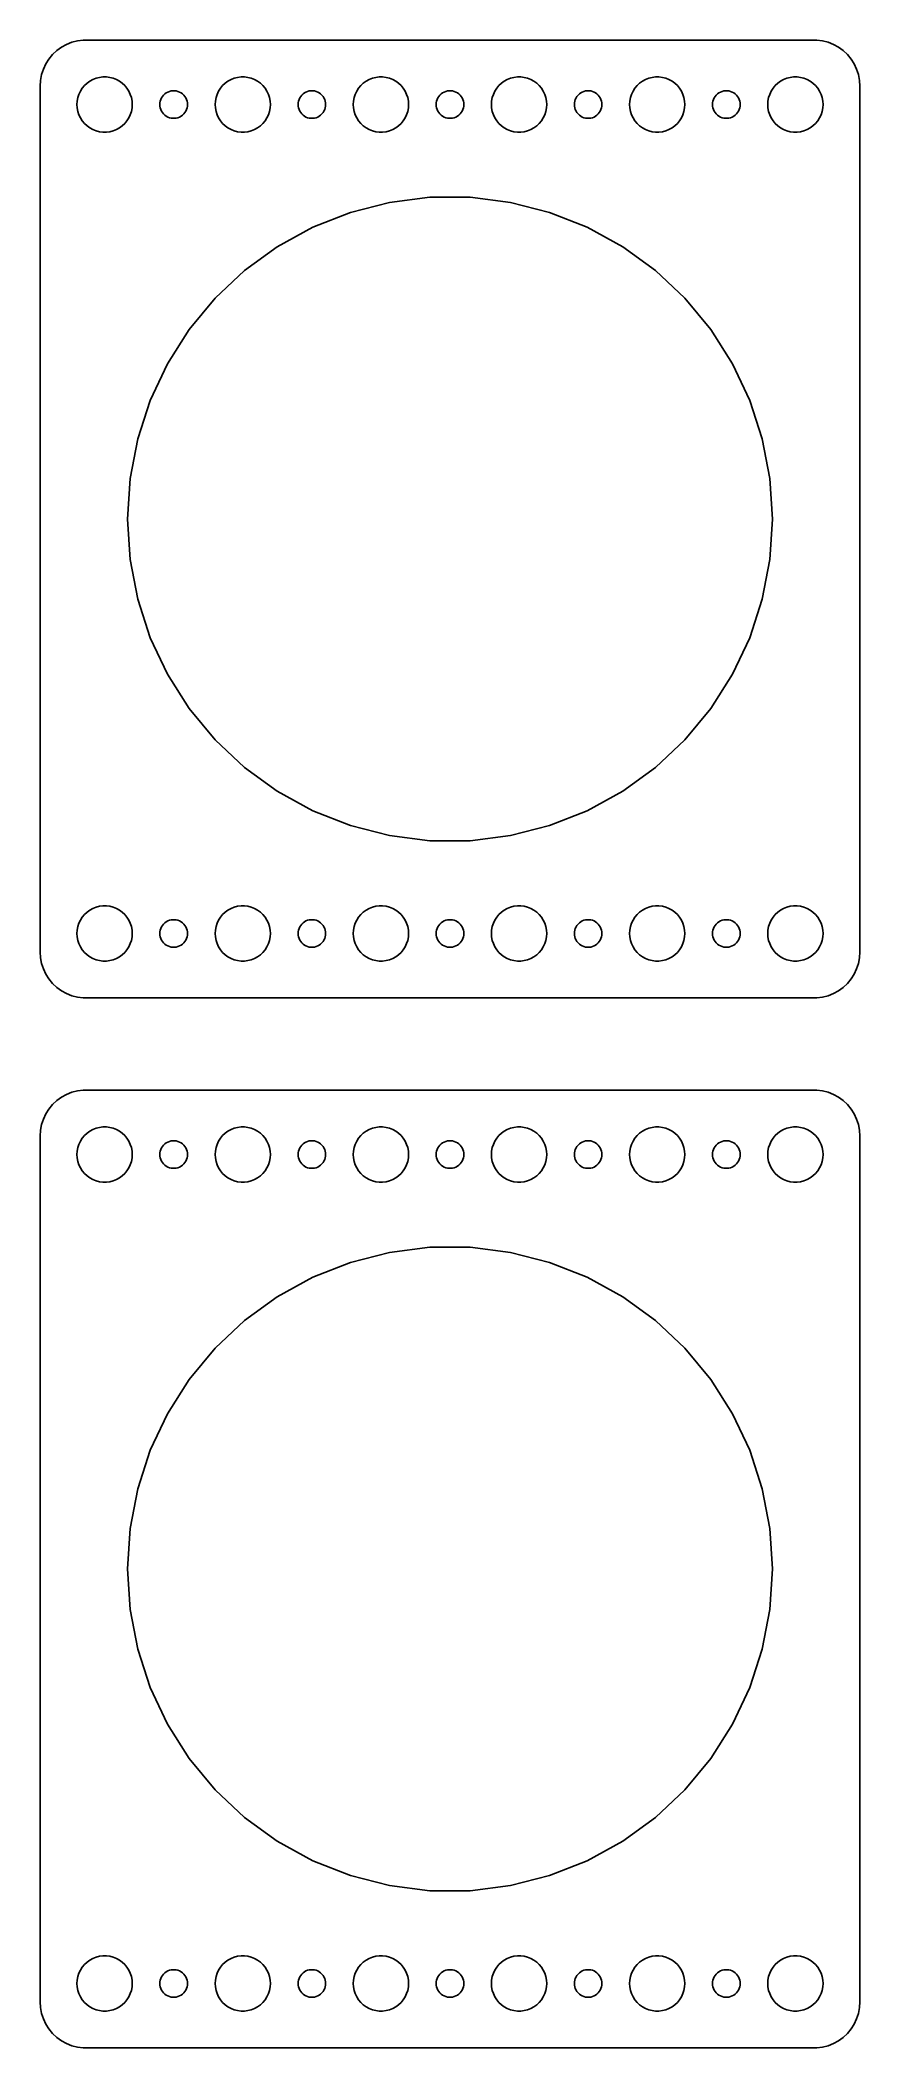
# Model space of a CAD drawing. Header units: metres. Extents: x -44 to 44, y 62 to 280.
import ezdxf

# ---------------------------------------------------------------- set-up
doc = ezdxf.new("R2010")
doc.units = ezdxf.units.M

msp = doc.modelspace()

# ---------------------------------------------------------------- linework, layer by layer
for p, q in [((-42.1791, 279.222), (-42.6871, 278.853)), ((-41.6289, 279.524), (-42.1791, 279.222)), ((-41.0451, 279.755), (-41.6289, 279.524)), ((-40.4369, 279.911), (-41.0451, 279.755)), ((-39.8139, 279.99), (-40.4369, 279.911)), ((39.8139, 279.99), (-39.8139, 279.99)), ((40.4369, 279.911), (39.8139, 279.99)), ((41.0451, 279.755), (40.4369, 279.911)), ((41.6289, 279.524), (41.0451, 279.755)), ((42.1791, 279.222), (41.6289, 279.524)), ((42.6871, 278.853), (42.1791, 279.222)), ((-44.1489, 276.841), (-44.3429, 276.243)), ((-43.8815, 277.409), (-44.1489, 276.841)), ((-43.5451, 277.939), (-43.8815, 277.409)), ((-43.1448, 278.423), (-43.5451, 277.939)), ((-42.6871, 278.853), (-43.1448, 278.423)), ((43.1448, 278.423), (42.6871, 278.853)), ((43.5451, 277.939), (43.1448, 278.423)), ((43.8815, 277.409), (43.5451, 277.939)), ((44.1489, 276.841), (43.8815, 277.409)), ((44.3429, 276.243), (44.1489, 276.841)), ((-44.4606, 275.627), (-44.5, 275)), ((-44.5, 275), (-44.5, 181)), ((-44.3429, 276.243), (-44.4606, 275.627)), ((-40.1289, 274.445), (-39.927, 274.763)), ((-39.927, 274.763), (-39.6869, 275.054)), ((-39.6869, 275.054), (-39.4123, 275.312)), ((-39.4123, 275.312), (-39.1075, 275.533)), ((-39.1075, 275.533), (-38.7773, 275.714)), ((-38.7773, 275.714), (-38.427, 275.853)), ((-38.427, 275.853), (-38.0621, 275.947)), ((-38.0621, 275.947), (-37.6884, 275.994)), ((-37.6884, 275.994), (-37.3116, 275.994)), ((-37.3116, 275.994), (-36.9379, 275.947)), ((-36.9379, 275.947), (-36.5729, 275.853)), ((-36.5729, 275.853), (-36.2227, 275.714)), ((-36.2227, 275.714), (-35.8925, 275.533)), ((-35.8925, 275.533), (-35.5877, 275.312)), ((-35.5877, 275.312), (-35.3131, 275.054)), ((-35.3131, 275.054), (-35.0729, 274.763)), ((-35.0729, 274.763), (-34.8711, 274.445)), ((-25.1289, 274.445), (-24.927, 274.763)), ((-24.927, 274.763), (-24.6869, 275.054)), ((-24.6869, 275.054), (-24.4123, 275.312)), ((-24.4123, 275.312), (-24.1075, 275.533)), ((-24.1075, 275.533), (-23.7773, 275.714)), ((-23.7773, 275.714), (-23.427, 275.853)), ((-23.427, 275.853), (-23.0621, 275.947)), ((-23.0621, 275.947), (-22.6884, 275.994)), ((-22.6884, 275.994), (-22.3116, 275.994)), ((-22.3116, 275.994), (-21.9379, 275.947)), ((-21.9379, 275.947), (-21.5729, 275.853)), ((-21.5729, 275.853), (-21.2227, 275.714)), ((-21.2227, 275.714), (-20.8925, 275.533)), ((-20.8925, 275.533), (-20.5877, 275.312)), ((-20.5877, 275.312), (-20.3131, 275.054)), ((-20.3131, 275.054), (-20.0729, 274.763)), ((-20.0729, 274.763), (-19.8711, 274.445)), ((-10.1289, 274.445), (-9.92705, 274.763)), ((-9.92705, 274.763), (-9.6869, 275.054)), ((-9.6869, 275.054), (-9.41226, 275.312)), ((-9.41226, 275.312), (-9.10747, 275.533)), ((-9.10747, 275.533), (-8.77733, 275.714)), ((-8.77733, 275.714), (-8.42705, 275.853)), ((-8.42705, 275.853), (-8.06213, 275.947)), ((-8.06213, 275.947), (-7.68837, 275.994)), ((-7.68837, 275.994), (-7.31161, 275.994)), ((-7.31161, 275.994), (-6.93785, 275.947)), ((-6.93785, 275.947), (-6.57294, 275.853)), ((-6.57294, 275.853), (-6.22266, 275.714)), ((-6.22266, 275.714), (-5.89252, 275.533)), ((-5.89252, 275.533), (-5.58772, 275.312)), ((-5.58772, 275.312), (-5.31308, 275.054)), ((-5.31308, 275.054), (-5.07294, 274.763)), ((-5.07294, 274.763), (-4.87108, 274.445)), ((4.87108, 274.445), (5.07294, 274.763)), ((5.07294, 274.763), (5.31308, 275.054)), ((5.31308, 275.054), (5.58772, 275.312)), ((5.58772, 275.312), (5.89252, 275.533)), ((5.89252, 275.533), (6.22266, 275.714)), ((6.22266, 275.714), (6.57294, 275.853)), ((6.57294, 275.853), (6.93785, 275.947)), ((6.93785, 275.947), (7.31161, 275.994)), ((7.31161, 275.994), (7.68837, 275.994)), ((7.68837, 275.994), (8.06213, 275.947)), ((8.06213, 275.947), (8.42705, 275.853)), ((8.42705, 275.853), (8.77733, 275.714)), ((8.77733, 275.714), (9.10747, 275.533)), ((9.10747, 275.533), (9.41226, 275.312)), ((9.41226, 275.312), (9.6869, 275.054)), ((9.6869, 275.054), (9.92705, 274.763)), ((9.92705, 274.763), (10.1289, 274.445)), ((19.8711, 274.445), (20.0729, 274.763)), ((20.0729, 274.763), (20.3131, 275.054)), ((20.3131, 275.054), (20.5877, 275.312)), ((20.5877, 275.312), (20.8925, 275.533)), ((20.8925, 275.533), (21.2227, 275.714)), ((21.2227, 275.714), (21.5729, 275.853)), ((21.5729, 275.853), (21.9379, 275.947)), ((21.9379, 275.947), (22.3116, 275.994)), ((22.3116, 275.994), (22.6884, 275.994)), ((22.6884, 275.994), (23.0621, 275.947)), ((23.0621, 275.947), (23.427, 275.853)), ((23.427, 275.853), (23.7773, 275.714)), ((23.7773, 275.714), (24.1075, 275.533)), ((24.1075, 275.533), (24.4123, 275.312)), ((24.4123, 275.312), (24.6869, 275.054)), ((24.6869, 275.054), (24.927, 274.763)), ((24.927, 274.763), (25.1289, 274.445)), ((34.8711, 274.445), (35.0729, 274.763)), ((35.0729, 274.763), (35.3131, 275.054)), ((35.3131, 275.054), (35.5877, 275.312)), ((35.5877, 275.312), (35.8925, 275.533)), ((35.8925, 275.533), (36.2227, 275.714)), ((36.2227, 275.714), (36.5729, 275.853)), ((36.5729, 275.853), (36.9379, 275.947)), ((36.9379, 275.947), (37.3116, 275.994)), ((37.3116, 275.994), (37.6884, 275.994)), ((37.6884, 275.994), (38.0621, 275.947)), ((38.0621, 275.947), (38.427, 275.853)), ((38.427, 275.853), (38.7773, 275.714)), ((38.7773, 275.714), (39.1075, 275.533)), ((39.1075, 275.533), (39.4123, 275.312)), ((39.4123, 275.312), (39.6869, 275.054)), ((39.6869, 275.054), (39.927, 274.763)), ((39.927, 274.763), (40.1289, 274.445)), ((44.4606, 275.627), (44.3429, 276.243)), ((44.5, 275), (44.4606, 275.627)), ((44.5, 181), (44.5, 275)), ((-40.5, 273), (-40.4763, 273.376)), ((-40.4763, 272.624), (-40.5, 273)), ((-40.4763, 273.376), (-40.4057, 273.746)), ((-40.4057, 272.254), (-40.4763, 272.624)), ((-40.4057, 273.746), (-40.2893, 274.104)), ((-40.2893, 274.104), (-40.1289, 274.445)), ((-34.8711, 274.445), (-34.7107, 274.104)), ((-34.7107, 274.104), (-34.5942, 273.746)), ((-34.5942, 273.746), (-34.5237, 273.376)), ((-34.5237, 272.624), (-34.5942, 272.254)), ((-34.5237, 273.376), (-34.5, 273)), ((-34.5, 273), (-34.5237, 272.624)), ((-31.5, 273), (-31.4882, 273.188)), ((-31.4882, 272.812), (-31.5, 273)), ((-31.4882, 273.188), (-31.4529, 273.373)), ((-31.4529, 272.627), (-31.4882, 272.812)), ((-31.4529, 273.373), (-31.3947, 273.552)), ((-31.3947, 272.448), (-31.4529, 272.627)), ((-31.3947, 273.552), (-31.3145, 273.723)), ((-31.3145, 273.723), (-31.2135, 273.882)), ((-31.2135, 273.882), (-31.0934, 274.027)), ((-31.0934, 274.027), (-30.9561, 274.156)), ((-30.9561, 274.156), (-30.8037, 274.266)), ((-30.8037, 274.266), (-30.6387, 274.357)), ((-30.6387, 274.357), (-30.4635, 274.427)), ((-30.4635, 274.427), (-30.2811, 274.473)), ((-30.2811, 274.473), (-30.0942, 274.497)), ((-30.0942, 274.497), (-29.9058, 274.497)), ((-29.9058, 274.497), (-29.7189, 274.473)), ((-29.7189, 274.473), (-29.5365, 274.427)), ((-29.5365, 274.427), (-29.3613, 274.357)), ((-29.3613, 274.357), (-29.1963, 274.266)), ((-29.1963, 274.266), (-29.0439, 274.156)), ((-29.0439, 274.156), (-28.9065, 274.027)), ((-28.9065, 274.027), (-28.7865, 273.882)), ((-28.7865, 273.882), (-28.6855, 273.723)), ((-28.6855, 273.723), (-28.6053, 273.552)), ((-28.6053, 273.552), (-28.5471, 273.373)), ((-28.5471, 272.627), (-28.6053, 272.448)), ((-28.5471, 273.373), (-28.5118, 273.188)), ((-28.5118, 272.812), (-28.5471, 272.627)), ((-28.5118, 273.188), (-28.5, 273)), ((-28.5, 273), (-28.5118, 272.812)), ((-25.5, 273), (-25.4763, 273.376)), ((-25.4763, 272.624), (-25.5, 273)), ((-25.4763, 273.376), (-25.4057, 273.746)), ((-25.4057, 272.254), (-25.4763, 272.624)), ((-25.4057, 273.746), (-25.2893, 274.104)), ((-25.2893, 274.104), (-25.1289, 274.445)), ((-19.8711, 274.445), (-19.7107, 274.104)), ((-19.7107, 274.104), (-19.5942, 273.746)), ((-19.5942, 273.746), (-19.5237, 273.376)), ((-19.5237, 272.624), (-19.5942, 272.254)), ((-19.5237, 273.376), (-19.5, 273)), ((-19.5, 273), (-19.5237, 272.624)), ((-16.5, 273), (-16.4882, 273.188)), ((-16.4882, 272.812), (-16.5, 273)), ((-16.4882, 273.188), (-16.4529, 273.373)), ((-16.4529, 272.627), (-16.4882, 272.812)), ((-16.4529, 273.373), (-16.3947, 273.552)), ((-16.3947, 272.448), (-16.4529, 272.627)), ((-16.3947, 273.552), (-16.3145, 273.723)), ((-16.3145, 273.723), (-16.2135, 273.882)), ((-16.2135, 273.882), (-16.0934, 274.027)), ((-16.0934, 274.027), (-15.9561, 274.156)), ((-15.9561, 274.156), (-15.8037, 274.266)), ((-15.8037, 274.266), (-15.6387, 274.357)), ((-15.6387, 274.357), (-15.4635, 274.427)), ((-15.4635, 274.427), (-15.2811, 274.473)), ((-15.2811, 274.473), (-15.0942, 274.497)), ((-15.0942, 274.497), (-14.9058, 274.497)), ((-14.9058, 274.497), (-14.7189, 274.473)), ((-14.7189, 274.473), (-14.5365, 274.427)), ((-14.5365, 274.427), (-14.3613, 274.357)), ((-14.3613, 274.357), (-14.1963, 274.266)), ((-14.1963, 274.266), (-14.0439, 274.156)), ((-14.0439, 274.156), (-13.9065, 274.027)), ((-13.9065, 274.027), (-13.7865, 273.882)), ((-13.7865, 273.882), (-13.6855, 273.723)), ((-13.6855, 273.723), (-13.6053, 273.552)), ((-13.6053, 273.552), (-13.5471, 273.373)), ((-13.5471, 272.627), (-13.6053, 272.448)), ((-13.5471, 273.373), (-13.5118, 273.188)), ((-13.5118, 272.812), (-13.5471, 272.627)), ((-13.5118, 273.188), (-13.5, 273)), ((-13.5, 273), (-13.5118, 272.812)), ((-10.5, 273), (-10.4763, 273.376)), ((-10.4763, 272.624), (-10.5, 273)), ((-10.4763, 273.376), (-10.4057, 273.746)), ((-10.4057, 272.254), (-10.4763, 272.624)), ((-10.4057, 273.746), (-10.2893, 274.104)), ((-10.2893, 274.104), (-10.1289, 274.445)), ((-4.87108, 274.445), (-4.71066, 274.104)), ((-4.71066, 274.104), (-4.59424, 273.746)), ((-4.59424, 273.746), (-4.52365, 273.376)), ((-4.52365, 272.624), (-4.59424, 272.254)), ((-4.52365, 273.376), (-4.5, 273)), ((-4.5, 273), (-4.52365, 272.624)), ((-1.5, 273), (-1.48816, 273.188)), ((-1.48816, 272.812), (-1.5, 273)), ((-1.48816, 273.188), (-1.45287, 273.373)), ((-1.45287, 272.627), (-1.48816, 272.812)), ((-1.45287, 273.373), (-1.39465, 273.552)), ((-1.39465, 272.448), (-1.45287, 272.627)), ((-1.39465, 273.552), (-1.31445, 273.723)), ((-1.31445, 273.723), (-1.21352, 273.882)), ((-1.21352, 273.882), (-1.09344, 274.027)), ((-1.09344, 274.027), (-0.95613, 274.156)), ((-0.95613, 274.156), (-0.80373, 274.266)), ((-0.80373, 274.266), (-0.63866, 274.357)), ((-0.63866, 274.357), (-0.46352, 274.427)), ((-0.46352, 274.427), (-0.28107, 274.473)), ((-0.28107, 274.473), (-0.09418, 274.497)), ((-0.09418, 274.497), (0.09418, 274.497)), ((0.09418, 274.497), (0.28107, 274.473)), ((0.28107, 274.473), (0.46352, 274.427)), ((0.46352, 274.427), (0.63866, 274.357)), ((0.63866, 274.357), (0.80373, 274.266)), ((0.80373, 274.266), (0.95613, 274.156)), ((0.95613, 274.156), (1.09344, 274.027)), ((1.09344, 274.027), (1.21352, 273.882)), ((1.21352, 273.882), (1.31445, 273.723)), ((1.31445, 273.723), (1.39465, 273.552)), ((1.39465, 273.552), (1.45287, 273.373)), ((1.45287, 272.627), (1.39465, 272.448)), ((1.45287, 273.373), (1.48816, 273.188)), ((1.48816, 272.812), (1.45287, 272.627)), ((1.48816, 273.188), (1.5, 273)), ((1.5, 273), (1.48816, 272.812)), ((4.5, 273), (4.52365, 273.376)), ((4.52365, 272.624), (4.5, 273)), ((4.52365, 273.376), (4.59424, 273.746)), ((4.59424, 272.254), (4.52365, 272.624)), ((4.59424, 273.746), (4.71066, 274.104)), ((4.71066, 274.104), (4.87108, 274.445)), ((10.1289, 274.445), (10.2893, 274.104)), ((10.2893, 274.104), (10.4057, 273.746)), ((10.4057, 273.746), (10.4763, 273.376)), ((10.4763, 272.624), (10.4057, 272.254)), ((10.4763, 273.376), (10.5, 273)), ((10.5, 273), (10.4763, 272.624)), ((13.5, 273), (13.5118, 273.188)), ((13.5118, 272.812), (13.5, 273)), ((13.5118, 273.188), (13.5471, 273.373)), ((13.5471, 272.627), (13.5118, 272.812)), ((13.5471, 273.373), (13.6053, 273.552)), ((13.6053, 272.448), (13.5471, 272.627)), ((13.6053, 273.552), (13.6855, 273.723)), ((13.6855, 273.723), (13.7865, 273.882)), ((13.7865, 273.882), (13.9065, 274.027)), ((13.9065, 274.027), (14.0439, 274.156)), ((14.0439, 274.156), (14.1963, 274.266)), ((14.1963, 274.266), (14.3613, 274.357)), ((14.3613, 274.357), (14.5365, 274.427)), ((14.5365, 274.427), (14.7189, 274.473)), ((14.7189, 274.473), (14.9058, 274.497)), ((14.9058, 274.497), (15.0942, 274.497)), ((15.0942, 274.497), (15.2811, 274.473)), ((15.2811, 274.473), (15.4635, 274.427)), ((15.4635, 274.427), (15.6387, 274.357)), ((15.6387, 274.357), (15.8037, 274.266)), ((15.8037, 274.266), (15.9561, 274.156)), ((15.9561, 274.156), (16.0934, 274.027)), ((16.0934, 274.027), (16.2135, 273.882)), ((16.2135, 273.882), (16.3145, 273.723)), ((16.3145, 273.723), (16.3947, 273.552)), ((16.3947, 273.552), (16.4529, 273.373)), ((16.4529, 272.627), (16.3947, 272.448)), ((16.4529, 273.373), (16.4882, 273.188)), ((16.4882, 272.812), (16.4529, 272.627)), ((16.4882, 273.188), (16.5, 273)), ((16.5, 273), (16.4882, 272.812)), ((19.5, 273), (19.5237, 273.376)), ((19.5237, 272.624), (19.5, 273)), ((19.5237, 273.376), (19.5942, 273.746)), ((19.5942, 272.254), (19.5237, 272.624)), ((19.5942, 273.746), (19.7107, 274.104)), ((19.7107, 274.104), (19.8711, 274.445)), ((25.1289, 274.445), (25.2893, 274.104)), ((25.2893, 274.104), (25.4057, 273.746)), ((25.4057, 273.746), (25.4763, 273.376)), ((25.4763, 272.624), (25.4057, 272.254)), ((25.4763, 273.376), (25.5, 273)), ((25.5, 273), (25.4763, 272.624)), ((28.5, 273), (28.5118, 273.188)), ((28.5118, 272.812), (28.5, 273)), ((28.5118, 273.188), (28.5471, 273.373)), ((28.5471, 272.627), (28.5118, 272.812)), ((28.5471, 273.373), (28.6053, 273.552)), ((28.6053, 272.448), (28.5471, 272.627)), ((28.6053, 273.552), (28.6855, 273.723)), ((28.6855, 273.723), (28.7865, 273.882)), ((28.7865, 273.882), (28.9065, 274.027)), ((28.9065, 274.027), (29.0439, 274.156)), ((29.0439, 274.156), (29.1963, 274.266)), ((29.1963, 274.266), (29.3613, 274.357)), ((29.3613, 274.357), (29.5365, 274.427)), ((29.5365, 274.427), (29.7189, 274.473)), ((29.7189, 274.473), (29.9058, 274.497)), ((29.9058, 274.497), (30.0942, 274.497)), ((30.0942, 274.497), (30.2811, 274.473)), ((30.2811, 274.473), (30.4635, 274.427)), ((30.4635, 274.427), (30.6387, 274.357)), ((30.6387, 274.357), (30.8037, 274.266)), ((30.8037, 274.266), (30.9561, 274.156)), ((30.9561, 274.156), (31.0934, 274.027)), ((31.0934, 274.027), (31.2135, 273.882)), ((31.2135, 273.882), (31.3145, 273.723)), ((31.3145, 273.723), (31.3947, 273.552)), ((31.3947, 273.552), (31.4529, 273.373)), ((31.4529, 272.627), (31.3947, 272.448)), ((31.4529, 273.373), (31.4882, 273.188)), ((31.4882, 272.812), (31.4529, 272.627)), ((31.4882, 273.188), (31.5, 273)), ((31.5, 273), (31.4882, 272.812)), ((34.5, 273), (34.5237, 273.376)), ((34.5237, 272.624), (34.5, 273)), ((34.5237, 273.376), (34.5942, 273.746)), ((34.5942, 272.254), (34.5237, 272.624)), ((34.5942, 273.746), (34.7107, 274.104)), ((34.7107, 274.104), (34.8711, 274.445)), ((40.1289, 274.445), (40.2893, 274.104)), ((40.2893, 274.104), (40.4057, 273.746)), ((40.4057, 273.746), (40.4763, 273.376)), ((40.4763, 272.624), (40.4057, 272.254)), ((40.4763, 273.376), (40.5, 273)), ((40.5, 273), (40.4763, 272.624)), ((-40.2893, 271.896), (-40.4057, 272.254)), ((-40.1289, 271.555), (-40.2893, 271.896)), ((-39.927, 271.237), (-40.1289, 271.555)), ((-39.6869, 270.946), (-39.927, 271.237)), ((-39.4123, 270.688), (-39.6869, 270.946)), ((-39.1075, 270.467), (-39.4123, 270.688)), ((-38.7773, 270.286), (-39.1075, 270.467)), ((-35.8925, 270.467), (-36.2227, 270.286)), ((-35.5877, 270.688), (-35.8925, 270.467)), ((-35.3131, 270.946), (-35.5877, 270.688)), ((-35.0729, 271.237), (-35.3131, 270.946)), ((-34.8711, 271.555), (-35.0729, 271.237)), ((-34.7107, 271.896), (-34.8711, 271.555)), ((-34.5942, 272.254), (-34.7107, 271.896)), ((-31.3145, 272.277), (-31.3947, 272.448)), ((-31.2135, 272.118), (-31.3145, 272.277)), ((-31.0934, 271.973), (-31.2135, 272.118)), ((-30.9561, 271.844), (-31.0934, 271.973)), ((-30.8037, 271.734), (-30.9561, 271.844)), ((-30.6387, 271.643), (-30.8037, 271.734)), ((-30.4635, 271.573), (-30.6387, 271.643)), ((-30.2811, 271.527), (-30.4635, 271.573)), ((-30.0942, 271.503), (-30.2811, 271.527)), ((-29.9058, 271.503), (-30.0942, 271.503)), ((-29.7189, 271.527), (-29.9058, 271.503)), ((-29.5365, 271.573), (-29.7189, 271.527)), ((-29.3613, 271.643), (-29.5365, 271.573)), ((-29.1963, 271.734), (-29.3613, 271.643)), ((-29.0439, 271.844), (-29.1963, 271.734)), ((-28.9065, 271.973), (-29.0439, 271.844)), ((-28.7865, 272.118), (-28.9065, 271.973)), ((-28.6855, 272.277), (-28.7865, 272.118)), ((-28.6053, 272.448), (-28.6855, 272.277)), ((-25.2893, 271.896), (-25.4057, 272.254)), ((-25.1289, 271.555), (-25.2893, 271.896)), ((-24.927, 271.237), (-25.1289, 271.555)), ((-24.6869, 270.946), (-24.927, 271.237)), ((-24.4123, 270.688), (-24.6869, 270.946)), ((-24.1075, 270.467), (-24.4123, 270.688)), ((-23.7773, 270.286), (-24.1075, 270.467)), ((-20.8925, 270.467), (-21.2227, 270.286)), ((-20.5877, 270.688), (-20.8925, 270.467)), ((-20.3131, 270.946), (-20.5877, 270.688)), ((-20.0729, 271.237), (-20.3131, 270.946)), ((-19.8711, 271.555), (-20.0729, 271.237)), ((-19.7107, 271.896), (-19.8711, 271.555)), ((-19.5942, 272.254), (-19.7107, 271.896)), ((-16.3145, 272.277), (-16.3947, 272.448)), ((-16.2135, 272.118), (-16.3145, 272.277)), ((-16.0934, 271.973), (-16.2135, 272.118)), ((-15.9561, 271.844), (-16.0934, 271.973)), ((-15.8037, 271.734), (-15.9561, 271.844)), ((-15.6387, 271.643), (-15.8037, 271.734)), ((-15.4635, 271.573), (-15.6387, 271.643)), ((-15.2811, 271.527), (-15.4635, 271.573)), ((-15.0942, 271.503), (-15.2811, 271.527)), ((-14.9058, 271.503), (-15.0942, 271.503)), ((-14.7189, 271.527), (-14.9058, 271.503)), ((-14.5365, 271.573), (-14.7189, 271.527)), ((-14.3613, 271.643), (-14.5365, 271.573)), ((-14.1963, 271.734), (-14.3613, 271.643)), ((-14.0439, 271.844), (-14.1963, 271.734)), ((-13.9065, 271.973), (-14.0439, 271.844)), ((-13.7865, 272.118), (-13.9065, 271.973)), ((-13.6855, 272.277), (-13.7865, 272.118)), ((-13.6053, 272.448), (-13.6855, 272.277)), ((-10.2893, 271.896), (-10.4057, 272.254)), ((-10.1289, 271.555), (-10.2893, 271.896)), ((-9.92705, 271.237), (-10.1289, 271.555)), ((-9.6869, 270.946), (-9.92705, 271.237)), ((-9.41226, 270.688), (-9.6869, 270.946)), ((-9.10747, 270.467), (-9.41226, 270.688)), ((-8.77733, 270.286), (-9.10747, 270.467)), ((-5.89252, 270.467), (-6.22266, 270.286)), ((-5.58772, 270.688), (-5.89252, 270.467)), ((-5.31308, 270.946), (-5.58772, 270.688)), ((-5.07294, 271.237), (-5.31308, 270.946)), ((-4.87108, 271.555), (-5.07294, 271.237)), ((-4.71066, 271.896), (-4.87108, 271.555)), ((-4.59424, 272.254), (-4.71066, 271.896)), ((-1.31445, 272.277), (-1.39465, 272.448)), ((-1.21352, 272.118), (-1.31445, 272.277)), ((-1.09344, 271.973), (-1.21352, 272.118)), ((-0.95613, 271.844), (-1.09344, 271.973)), ((-0.80373, 271.734), (-0.95613, 271.844)), ((-0.63866, 271.643), (-0.80373, 271.734)), ((-0.46352, 271.573), (-0.63866, 271.643)), ((-0.28107, 271.527), (-0.46352, 271.573)), ((-0.09418, 271.503), (-0.28107, 271.527)), ((0.09418, 271.503), (-0.09418, 271.503)), ((0.28107, 271.527), (0.09418, 271.503)), ((0.46352, 271.573), (0.28107, 271.527)), ((0.63866, 271.643), (0.46352, 271.573)), ((0.80373, 271.734), (0.63866, 271.643)), ((0.95613, 271.844), (0.80373, 271.734)), ((1.09344, 271.973), (0.95613, 271.844)), ((1.21352, 272.118), (1.09344, 271.973)), ((1.31445, 272.277), (1.21352, 272.118)), ((1.39465, 272.448), (1.31445, 272.277)), ((4.71066, 271.896), (4.59424, 272.254)), ((4.87108, 271.555), (4.71066, 271.896)), ((5.07294, 271.237), (4.87108, 271.555)), ((5.31308, 270.946), (5.07294, 271.237)), ((5.58772, 270.688), (5.31308, 270.946)), ((5.89252, 270.467), (5.58772, 270.688)), ((6.22266, 270.286), (5.89252, 270.467)), ((9.10747, 270.467), (8.77733, 270.286)), ((9.41226, 270.688), (9.10747, 270.467)), ((9.6869, 270.946), (9.41226, 270.688)), ((9.92705, 271.237), (9.6869, 270.946)), ((10.1289, 271.555), (9.92705, 271.237)), ((10.2893, 271.896), (10.1289, 271.555)), ((10.4057, 272.254), (10.2893, 271.896)), ((13.6855, 272.277), (13.6053, 272.448)), ((13.7865, 272.118), (13.6855, 272.277)), ((13.9065, 271.973), (13.7865, 272.118)), ((14.0439, 271.844), (13.9065, 271.973)), ((14.1963, 271.734), (14.0439, 271.844)), ((14.3613, 271.643), (14.1963, 271.734)), ((14.5365, 271.573), (14.3613, 271.643)), ((14.7189, 271.527), (14.5365, 271.573)), ((14.9058, 271.503), (14.7189, 271.527)), ((15.0942, 271.503), (14.9058, 271.503)), ((15.2811, 271.527), (15.0942, 271.503)), ((15.4635, 271.573), (15.2811, 271.527)), ((15.6387, 271.643), (15.4635, 271.573)), ((15.8037, 271.734), (15.6387, 271.643)), ((15.9561, 271.844), (15.8037, 271.734)), ((16.0934, 271.973), (15.9561, 271.844)), ((16.2135, 272.118), (16.0934, 271.973)), ((16.3145, 272.277), (16.2135, 272.118)), ((16.3947, 272.448), (16.3145, 272.277)), ((19.7107, 271.896), (19.5942, 272.254)), ((19.8711, 271.555), (19.7107, 271.896)), ((20.0729, 271.237), (19.8711, 271.555)), ((20.3131, 270.946), (20.0729, 271.237)), ((20.5877, 270.688), (20.3131, 270.946)), ((20.8925, 270.467), (20.5877, 270.688)), ((21.2227, 270.286), (20.8925, 270.467)), ((24.1075, 270.467), (23.7773, 270.286)), ((24.4123, 270.688), (24.1075, 270.467)), ((24.6869, 270.946), (24.4123, 270.688)), ((24.927, 271.237), (24.6869, 270.946)), ((25.1289, 271.555), (24.927, 271.237)), ((25.2893, 271.896), (25.1289, 271.555)), ((25.4057, 272.254), (25.2893, 271.896)), ((28.6855, 272.277), (28.6053, 272.448)), ((28.7865, 272.118), (28.6855, 272.277)), ((28.9065, 271.973), (28.7865, 272.118)), ((29.0439, 271.844), (28.9065, 271.973)), ((29.1963, 271.734), (29.0439, 271.844)), ((29.3613, 271.643), (29.1963, 271.734)), ((29.5365, 271.573), (29.3613, 271.643)), ((29.7189, 271.527), (29.5365, 271.573)), ((29.9058, 271.503), (29.7189, 271.527)), ((30.0942, 271.503), (29.9058, 271.503)), ((30.2811, 271.527), (30.0942, 271.503)), ((30.4635, 271.573), (30.2811, 271.527)), ((30.6387, 271.643), (30.4635, 271.573)), ((30.8037, 271.734), (30.6387, 271.643)), ((30.9561, 271.844), (30.8037, 271.734)), ((31.0934, 271.973), (30.9561, 271.844)), ((31.2135, 272.118), (31.0934, 271.973)), ((31.3145, 272.277), (31.2135, 272.118)), ((31.3947, 272.448), (31.3145, 272.277)), ((34.7107, 271.896), (34.5942, 272.254)), ((34.8711, 271.555), (34.7107, 271.896)), ((35.0729, 271.237), (34.8711, 271.555)), ((35.3131, 270.946), (35.0729, 271.237)), ((35.5877, 270.688), (35.3131, 270.946)), ((35.8925, 270.467), (35.5877, 270.688)), ((36.2227, 270.286), (35.8925, 270.467)), ((39.1075, 270.467), (38.7773, 270.286)), ((39.4123, 270.688), (39.1075, 270.467)), ((39.6869, 270.946), (39.4123, 270.688)), ((39.927, 271.237), (39.6869, 270.946)), ((40.1289, 271.555), (39.927, 271.237)), ((40.2893, 271.896), (40.1289, 271.555)), ((40.4057, 272.254), (40.2893, 271.896)), ((-38.427, 270.147), (-38.7773, 270.286)), ((-38.0621, 270.053), (-38.427, 270.147)), ((-37.6884, 270.006), (-38.0621, 270.053)), ((-37.3116, 270.006), (-37.6884, 270.006)), ((-36.9379, 270.053), (-37.3116, 270.006)), ((-36.5729, 270.147), (-36.9379, 270.053)), ((-36.2227, 270.286), (-36.5729, 270.147)), ((-23.427, 270.147), (-23.7773, 270.286)), ((-23.0621, 270.053), (-23.427, 270.147)), ((-22.6884, 270.006), (-23.0621, 270.053)), ((-22.3116, 270.006), (-22.6884, 270.006)), ((-21.9379, 270.053), (-22.3116, 270.006)), ((-21.5729, 270.147), (-21.9379, 270.053)), ((-21.2227, 270.286), (-21.5729, 270.147)), ((-8.42705, 270.147), (-8.77733, 270.286)), ((-8.06213, 270.053), (-8.42705, 270.147)), ((-7.68837, 270.006), (-8.06213, 270.053)), ((-7.31161, 270.006), (-7.68837, 270.006)), ((-6.93785, 270.053), (-7.31161, 270.006)), ((-6.57294, 270.147), (-6.93785, 270.053)), ((-6.22266, 270.286), (-6.57294, 270.147)), ((6.57294, 270.147), (6.22266, 270.286)), ((6.93785, 270.053), (6.57294, 270.147)), ((7.31161, 270.006), (6.93785, 270.053)), ((7.68837, 270.006), (7.31161, 270.006)), ((8.06213, 270.053), (7.68837, 270.006)), ((8.42705, 270.147), (8.06213, 270.053)), ((8.77733, 270.286), (8.42705, 270.147)), ((21.5729, 270.147), (21.2227, 270.286)), ((21.9379, 270.053), (21.5729, 270.147)), ((22.3116, 270.006), (21.9379, 270.053)), ((22.6884, 270.006), (22.3116, 270.006)), ((23.0621, 270.053), (22.6884, 270.006)), ((23.427, 270.147), (23.0621, 270.053)), ((23.7773, 270.286), (23.427, 270.147)), ((36.5729, 270.147), (36.2227, 270.286)), ((36.9379, 270.053), (36.5729, 270.147)), ((37.3116, 270.006), (36.9379, 270.053)), ((37.6884, 270.006), (37.3116, 270.006)), ((38.0621, 270.053), (37.6884, 270.006)), ((38.427, 270.147), (38.0621, 270.053)), ((38.7773, 270.286), (38.427, 270.147)), ((-10.8156, 261.287), (-6.55833, 262.38)), ((-6.55833, 262.38), (-2.19766, 262.931)), ((-2.19766, 262.931), (2.19766, 262.931)), ((2.19766, 262.931), (6.55833, 262.38)), ((6.55833, 262.38), (10.8156, 261.287)), ((-18.7539, 257.551), (-14.9023, 259.669)), ((-14.9023, 259.669), (-10.8156, 261.287)), ((10.8156, 261.287), (14.9023, 259.669)), ((14.9023, 259.669), (18.7539, 257.551)), ((-22.3098, 254.968), (-18.7539, 257.551)), ((18.7539, 257.551), (22.3098, 254.968)), ((-25.5139, 251.959), (-22.3098, 254.968)), ((22.3098, 254.968), (25.5139, 251.959)), ((-28.3156, 248.572), (-25.5139, 251.959)), ((25.5139, 251.959), (28.3156, 248.572)), ((-30.6707, 244.861), (-28.3156, 248.572)), ((28.3156, 248.572), (30.6707, 244.861)), ((-32.5422, 240.884), (-30.6707, 244.861)), ((30.6707, 244.861), (32.5422, 240.884)), ((-33.9004, 236.704), (-32.5422, 240.884)), ((32.5422, 240.884), (33.9004, 236.704)), ((-34.724, 232.387), (-33.9004, 236.704)), ((33.9004, 236.704), (34.724, 232.387)), ((-35, 228), (-34.724, 232.387)), ((34.724, 232.387), (35, 228)), ((-34.724, 223.613), (-35, 228)), ((35, 228), (34.724, 223.613)), ((-33.9004, 219.296), (-34.724, 223.613)), ((34.724, 223.613), (33.9004, 219.296)), ((-32.5422, 215.116), (-33.9004, 219.296)), ((33.9004, 219.296), (32.5422, 215.116)), ((-30.6707, 211.139), (-32.5422, 215.116)), ((32.5422, 215.116), (30.6707, 211.139)), ((-28.3156, 207.428), (-30.6707, 211.139)), ((30.6707, 211.139), (28.3156, 207.428)), ((-25.5139, 204.041), (-28.3156, 207.428)), ((28.3156, 207.428), (25.5139, 204.041)), ((-22.3098, 201.032), (-25.5139, 204.041)), ((25.5139, 204.041), (22.3098, 201.032)), ((-18.7539, 198.449), (-22.3098, 201.032)), ((22.3098, 201.032), (18.7539, 198.449)), ((-14.9023, 196.331), (-18.7539, 198.449)), ((18.7539, 198.449), (14.9023, 196.331)), ((-10.8156, 194.713), (-14.9023, 196.331)), ((14.9023, 196.331), (10.8156, 194.713)), ((-6.55833, 193.62), (-10.8156, 194.713)), ((10.8156, 194.713), (6.55833, 193.62)), ((-2.19766, 193.069), (-6.55833, 193.62)), ((2.19766, 193.069), (-2.19766, 193.069)), ((6.55833, 193.62), (2.19766, 193.069)), ((-39.6869, 185.054), (-39.4123, 185.312)), ((-39.4123, 185.312), (-39.1075, 185.533)), ((-39.1075, 185.533), (-38.7773, 185.714)), ((-38.7773, 185.714), (-38.427, 185.853)), ((-38.427, 185.853), (-38.0621, 185.947)), ((-38.0621, 185.947), (-37.6884, 185.994)), ((-37.6884, 185.994), (-37.3116, 185.994)), ((-37.3116, 185.994), (-36.9379, 185.947)), ((-36.9379, 185.947), (-36.5729, 185.853)), ((-36.5729, 185.853), (-36.2227, 185.714)), ((-36.2227, 185.714), (-35.8925, 185.533)), ((-35.8925, 185.533), (-35.5877, 185.312)), ((-35.5877, 185.312), (-35.3131, 185.054)), ((-24.6869, 185.054), (-24.4123, 185.312)), ((-24.4123, 185.312), (-24.1075, 185.533)), ((-24.1075, 185.533), (-23.7773, 185.714)), ((-23.7773, 185.714), (-23.427, 185.853)), ((-23.427, 185.853), (-23.0621, 185.947)), ((-23.0621, 185.947), (-22.6884, 185.994)), ((-22.6884, 185.994), (-22.3116, 185.994)), ((-22.3116, 185.994), (-21.9379, 185.947)), ((-21.9379, 185.947), (-21.5729, 185.853)), ((-21.5729, 185.853), (-21.2227, 185.714)), ((-21.2227, 185.714), (-20.8925, 185.533)), ((-20.8925, 185.533), (-20.5877, 185.312)), ((-20.5877, 185.312), (-20.3131, 185.054)), ((-9.6869, 185.054), (-9.41226, 185.312)), ((-9.41226, 185.312), (-9.10747, 185.533)), ((-9.10747, 185.533), (-8.77733, 185.714)), ((-8.77733, 185.714), (-8.42705, 185.853)), ((-8.42705, 185.853), (-8.06213, 185.947)), ((-8.06213, 185.947), (-7.68837, 185.994)), ((-7.68837, 185.994), (-7.31161, 185.994)), ((-7.31161, 185.994), (-6.93785, 185.947)), ((-6.93785, 185.947), (-6.57294, 185.853)), ((-6.57294, 185.853), (-6.22266, 185.714)), ((-6.22266, 185.714), (-5.89252, 185.533)), ((-5.89252, 185.533), (-5.58772, 185.312)), ((-5.58772, 185.312), (-5.31308, 185.054)), ((5.31308, 185.054), (5.58772, 185.312)), ((5.58772, 185.312), (5.89252, 185.533)), ((5.89252, 185.533), (6.22266, 185.714)), ((6.22266, 185.714), (6.57294, 185.853)), ((6.57294, 185.853), (6.93785, 185.947)), ((6.93785, 185.947), (7.31161, 185.994)), ((7.31161, 185.994), (7.68837, 185.994)), ((7.68837, 185.994), (8.06213, 185.947)), ((8.06213, 185.947), (8.42705, 185.853)), ((8.42705, 185.853), (8.77733, 185.714)), ((8.77733, 185.714), (9.10747, 185.533)), ((9.10747, 185.533), (9.41226, 185.312)), ((9.41226, 185.312), (9.6869, 185.054)), ((20.3131, 185.054), (20.5877, 185.312)), ((20.5877, 185.312), (20.8925, 185.533)), ((20.8925, 185.533), (21.2227, 185.714)), ((21.2227, 185.714), (21.5729, 185.853)), ((21.5729, 185.853), (21.9379, 185.947)), ((21.9379, 185.947), (22.3116, 185.994)), ((22.3116, 185.994), (22.6884, 185.994)), ((22.6884, 185.994), (23.0621, 185.947)), ((23.0621, 185.947), (23.427, 185.853)), ((23.427, 185.853), (23.7773, 185.714)), ((23.7773, 185.714), (24.1075, 185.533)), ((24.1075, 185.533), (24.4123, 185.312)), ((24.4123, 185.312), (24.6869, 185.054)), ((35.3131, 185.054), (35.5877, 185.312)), ((35.5877, 185.312), (35.8925, 185.533)), ((35.8925, 185.533), (36.2227, 185.714)), ((36.2227, 185.714), (36.5729, 185.853)), ((36.5729, 185.853), (36.9379, 185.947)), ((36.9379, 185.947), (37.3116, 185.994)), ((37.3116, 185.994), (37.6884, 185.994)), ((37.6884, 185.994), (38.0621, 185.947)), ((38.0621, 185.947), (38.427, 185.853)), ((38.427, 185.853), (38.7773, 185.714)), ((38.7773, 185.714), (39.1075, 185.533)), ((39.1075, 185.533), (39.4123, 185.312)), ((39.4123, 185.312), (39.6869, 185.054)), ((-40.5, 183), (-40.4763, 183.376)), ((-40.4763, 183.376), (-40.4057, 183.746)), ((-40.4057, 183.746), (-40.2893, 184.104)), ((-40.2893, 184.104), (-40.1289, 184.445)), ((-40.1289, 184.445), (-39.927, 184.763)), ((-39.927, 184.763), (-39.6869, 185.054)), ((-35.3131, 185.054), (-35.0729, 184.763)), ((-35.0729, 184.763), (-34.8711, 184.445)), ((-34.8711, 184.445), (-34.7107, 184.104)), ((-34.7107, 184.104), (-34.5942, 183.746)), ((-34.5942, 183.746), (-34.5237, 183.376)), ((-34.5237, 183.376), (-34.5, 183)), ((-31.5, 183), (-31.4882, 183.188)), ((-31.4882, 183.188), (-31.4529, 183.373)), ((-31.4529, 183.373), (-31.3947, 183.552)), ((-31.3947, 183.552), (-31.3145, 183.723)), ((-31.3145, 183.723), (-31.2135, 183.882)), ((-31.2135, 183.882), (-31.0934, 184.027)), ((-31.0934, 184.027), (-30.9561, 184.156)), ((-30.9561, 184.156), (-30.8037, 184.266)), ((-30.8037, 184.266), (-30.6387, 184.357)), ((-30.6387, 184.357), (-30.4635, 184.427)), ((-30.4635, 184.427), (-30.2811, 184.473)), ((-30.2811, 184.473), (-30.0942, 184.497)), ((-30.0942, 184.497), (-29.9058, 184.497)), ((-29.9058, 184.497), (-29.7189, 184.473)), ((-29.7189, 184.473), (-29.5365, 184.427)), ((-29.5365, 184.427), (-29.3613, 184.357)), ((-29.3613, 184.357), (-29.1963, 184.266)), ((-29.1963, 184.266), (-29.0439, 184.156)), ((-29.0439, 184.156), (-28.9065, 184.027)), ((-28.9065, 184.027), (-28.7865, 183.882)), ((-28.7865, 183.882), (-28.6855, 183.723)), ((-28.6855, 183.723), (-28.6053, 183.552)), ((-28.6053, 183.552), (-28.5471, 183.373)), ((-28.5471, 183.373), (-28.5118, 183.188)), ((-28.5118, 183.188), (-28.5, 183)), ((-25.5, 183), (-25.4763, 183.376)), ((-25.4763, 183.376), (-25.4057, 183.746)), ((-25.4057, 183.746), (-25.2893, 184.104)), ((-25.2893, 184.104), (-25.1289, 184.445)), ((-25.1289, 184.445), (-24.927, 184.763)), ((-24.927, 184.763), (-24.6869, 185.054)), ((-20.3131, 185.054), (-20.0729, 184.763)), ((-20.0729, 184.763), (-19.8711, 184.445)), ((-19.8711, 184.445), (-19.7107, 184.104)), ((-19.7107, 184.104), (-19.5942, 183.746)), ((-19.5942, 183.746), (-19.5237, 183.376)), ((-19.5237, 183.376), (-19.5, 183)), ((-16.5, 183), (-16.4882, 183.188)), ((-16.4882, 183.188), (-16.4529, 183.373)), ((-16.4529, 183.373), (-16.3947, 183.552)), ((-16.3947, 183.552), (-16.3145, 183.723)), ((-16.3145, 183.723), (-16.2135, 183.882)), ((-16.2135, 183.882), (-16.0934, 184.027)), ((-16.0934, 184.027), (-15.9561, 184.156)), ((-15.9561, 184.156), (-15.8037, 184.266)), ((-15.8037, 184.266), (-15.6387, 184.357)), ((-15.6387, 184.357), (-15.4635, 184.427)), ((-15.4635, 184.427), (-15.2811, 184.473)), ((-15.2811, 184.473), (-15.0942, 184.497)), ((-15.0942, 184.497), (-14.9058, 184.497)), ((-14.9058, 184.497), (-14.7189, 184.473)), ((-14.7189, 184.473), (-14.5365, 184.427)), ((-14.5365, 184.427), (-14.3613, 184.357)), ((-14.3613, 184.357), (-14.1963, 184.266)), ((-14.1963, 184.266), (-14.0439, 184.156)), ((-14.0439, 184.156), (-13.9065, 184.027)), ((-13.9065, 184.027), (-13.7865, 183.882)), ((-13.7865, 183.882), (-13.6855, 183.723)), ((-13.6855, 183.723), (-13.6053, 183.552)), ((-13.6053, 183.552), (-13.5471, 183.373)), ((-13.5471, 183.373), (-13.5118, 183.188)), ((-13.5118, 183.188), (-13.5, 183)), ((-10.5, 183), (-10.4763, 183.376)), ((-10.4763, 183.376), (-10.4057, 183.746)), ((-10.4057, 183.746), (-10.2893, 184.104)), ((-10.2893, 184.104), (-10.1289, 184.445)), ((-10.1289, 184.445), (-9.92705, 184.763)), ((-9.92705, 184.763), (-9.6869, 185.054)), ((-5.31308, 185.054), (-5.07294, 184.763)), ((-5.07294, 184.763), (-4.87108, 184.445)), ((-4.87108, 184.445), (-4.71066, 184.104)), ((-4.71066, 184.104), (-4.59424, 183.746)), ((-4.59424, 183.746), (-4.52365, 183.376)), ((-4.52365, 183.376), (-4.5, 183)), ((-1.5, 183), (-1.48816, 183.188)), ((-1.48816, 183.188), (-1.45287, 183.373)), ((-1.45287, 183.373), (-1.39465, 183.552)), ((-1.39465, 183.552), (-1.31445, 183.723)), ((-1.31445, 183.723), (-1.21352, 183.882)), ((-1.21352, 183.882), (-1.09344, 184.027)), ((-1.09344, 184.027), (-0.95613, 184.156)), ((-0.95613, 184.156), (-0.80373, 184.266)), ((-0.80373, 184.266), (-0.63866, 184.357)), ((-0.63866, 184.357), (-0.46352, 184.427)), ((-0.46352, 184.427), (-0.28107, 184.473)), ((-0.28107, 184.473), (-0.09418, 184.497)), ((-0.09418, 184.497), (0.09418, 184.497)), ((0.09418, 184.497), (0.28107, 184.473)), ((0.28107, 184.473), (0.46352, 184.427)), ((0.46352, 184.427), (0.63866, 184.357)), ((0.63866, 184.357), (0.80373, 184.266)), ((0.80373, 184.266), (0.95613, 184.156)), ((0.95613, 184.156), (1.09344, 184.027)), ((1.09344, 184.027), (1.21352, 183.882)), ((1.21352, 183.882), (1.31445, 183.723)), ((1.31445, 183.723), (1.39465, 183.552)), ((1.39465, 183.552), (1.45287, 183.373)), ((1.45287, 183.373), (1.48816, 183.188)), ((1.48816, 183.188), (1.5, 183)), ((4.5, 183), (4.52365, 183.376)), ((4.52365, 183.376), (4.59424, 183.746)), ((4.59424, 183.746), (4.71066, 184.104)), ((4.71066, 184.104), (4.87108, 184.445)), ((4.87108, 184.445), (5.07294, 184.763)), ((5.07294, 184.763), (5.31308, 185.054)), ((9.6869, 185.054), (9.92705, 184.763)), ((9.92705, 184.763), (10.1289, 184.445)), ((10.1289, 184.445), (10.2893, 184.104)), ((10.2893, 184.104), (10.4057, 183.746)), ((10.4057, 183.746), (10.4763, 183.376)), ((10.4763, 183.376), (10.5, 183)), ((13.5, 183), (13.5118, 183.188)), ((13.5118, 183.188), (13.5471, 183.373)), ((13.5471, 183.373), (13.6053, 183.552)), ((13.6053, 183.552), (13.6855, 183.723)), ((13.6855, 183.723), (13.7865, 183.882)), ((13.7865, 183.882), (13.9065, 184.027)), ((13.9065, 184.027), (14.0439, 184.156)), ((14.0439, 184.156), (14.1963, 184.266)), ((14.1963, 184.266), (14.3613, 184.357)), ((14.3613, 184.357), (14.5365, 184.427)), ((14.5365, 184.427), (14.7189, 184.473)), ((14.7189, 184.473), (14.9058, 184.497)), ((14.9058, 184.497), (15.0942, 184.497)), ((15.0942, 184.497), (15.2811, 184.473)), ((15.2811, 184.473), (15.4635, 184.427)), ((15.4635, 184.427), (15.6387, 184.357)), ((15.6387, 184.357), (15.8037, 184.266)), ((15.8037, 184.266), (15.9561, 184.156)), ((15.9561, 184.156), (16.0934, 184.027)), ((16.0934, 184.027), (16.2135, 183.882)), ((16.2135, 183.882), (16.3145, 183.723)), ((16.3145, 183.723), (16.3947, 183.552)), ((16.3947, 183.552), (16.4529, 183.373)), ((16.4529, 183.373), (16.4882, 183.188)), ((16.4882, 183.188), (16.5, 183)), ((19.5, 183), (19.5237, 183.376)), ((19.5237, 183.376), (19.5942, 183.746)), ((19.5942, 183.746), (19.7107, 184.104)), ((19.7107, 184.104), (19.8711, 184.445)), ((19.8711, 184.445), (20.0729, 184.763)), ((20.0729, 184.763), (20.3131, 185.054)), ((24.6869, 185.054), (24.927, 184.763)), ((24.927, 184.763), (25.1289, 184.445)), ((25.1289, 184.445), (25.2893, 184.104)), ((25.2893, 184.104), (25.4057, 183.746)), ((25.4057, 183.746), (25.4763, 183.376)), ((25.4763, 183.376), (25.5, 183)), ((28.5, 183), (28.5118, 183.188)), ((28.5118, 183.188), (28.5471, 183.373)), ((28.5471, 183.373), (28.6053, 183.552)), ((28.6053, 183.552), (28.6855, 183.723)), ((28.6855, 183.723), (28.7865, 183.882)), ((28.7865, 183.882), (28.9065, 184.027)), ((28.9065, 184.027), (29.0439, 184.156)), ((29.0439, 184.156), (29.1963, 184.266)), ((29.1963, 184.266), (29.3613, 184.357)), ((29.3613, 184.357), (29.5365, 184.427)), ((29.5365, 184.427), (29.7189, 184.473)), ((29.7189, 184.473), (29.9058, 184.497)), ((29.9058, 184.497), (30.0942, 184.497)), ((30.0942, 184.497), (30.2811, 184.473)), ((30.2811, 184.473), (30.4635, 184.427)), ((30.4635, 184.427), (30.6387, 184.357)), ((30.6387, 184.357), (30.8037, 184.266)), ((30.8037, 184.266), (30.9561, 184.156)), ((30.9561, 184.156), (31.0934, 184.027)), ((31.0934, 184.027), (31.2135, 183.882)), ((31.2135, 183.882), (31.3145, 183.723)), ((31.3145, 183.723), (31.3947, 183.552)), ((31.3947, 183.552), (31.4529, 183.373)), ((31.4529, 183.373), (31.4882, 183.188)), ((31.4882, 183.188), (31.5, 183)), ((34.5, 183), (34.5237, 183.376)), ((34.5237, 183.376), (34.5942, 183.746)), ((34.5942, 183.746), (34.7107, 184.104)), ((34.7107, 184.104), (34.8711, 184.445)), ((34.8711, 184.445), (35.0729, 184.763)), ((35.0729, 184.763), (35.3131, 185.054)), ((39.6869, 185.054), (39.927, 184.763)), ((39.927, 184.763), (40.1289, 184.445)), ((40.1289, 184.445), (40.2893, 184.104)), ((40.2893, 184.104), (40.4057, 183.746)), ((40.4057, 183.746), (40.4763, 183.376)), ((40.4763, 183.376), (40.5, 183)), ((-44.5, 181), (-44.4606, 180.373)), ((-40.4763, 182.624), (-40.5, 183)), ((-40.4057, 182.254), (-40.4763, 182.624)), ((-40.2893, 181.896), (-40.4057, 182.254)), ((-40.1289, 181.555), (-40.2893, 181.896)), ((-39.927, 181.237), (-40.1289, 181.555)), ((-39.6869, 180.946), (-39.927, 181.237)), ((-39.4123, 180.688), (-39.6869, 180.946)), ((-35.3131, 180.946), (-35.5877, 180.688)), ((-35.0729, 181.237), (-35.3131, 180.946)), ((-34.8711, 181.555), (-35.0729, 181.237)), ((-34.7107, 181.896), (-34.8711, 181.555)), ((-34.5942, 182.254), (-34.7107, 181.896)), ((-34.5237, 182.624), (-34.5942, 182.254)), ((-34.5, 183), (-34.5237, 182.624)), ((-31.4882, 182.812), (-31.5, 183)), ((-31.4529, 182.627), (-31.4882, 182.812)), ((-31.3947, 182.448), (-31.4529, 182.627)), ((-31.3145, 182.277), (-31.3947, 182.448)), ((-31.2135, 182.118), (-31.3145, 182.277)), ((-31.0934, 181.973), (-31.2135, 182.118)), ((-30.9561, 181.844), (-31.0934, 181.973)), ((-30.8037, 181.734), (-30.9561, 181.844)), ((-30.6387, 181.643), (-30.8037, 181.734)), ((-30.4635, 181.573), (-30.6387, 181.643)), ((-30.2811, 181.527), (-30.4635, 181.573)), ((-30.0942, 181.503), (-30.2811, 181.527)), ((-29.9058, 181.503), (-30.0942, 181.503)), ((-29.7189, 181.527), (-29.9058, 181.503)), ((-29.5365, 181.573), (-29.7189, 181.527)), ((-29.3613, 181.643), (-29.5365, 181.573)), ((-29.1963, 181.734), (-29.3613, 181.643)), ((-29.0439, 181.844), (-29.1963, 181.734)), ((-28.9065, 181.973), (-29.0439, 181.844)), ((-28.7865, 182.118), (-28.9065, 181.973)), ((-28.6855, 182.277), (-28.7865, 182.118)), ((-28.6053, 182.448), (-28.6855, 182.277)), ((-28.5471, 182.627), (-28.6053, 182.448)), ((-28.5118, 182.812), (-28.5471, 182.627)), ((-28.5, 183), (-28.5118, 182.812)), ((-25.4763, 182.624), (-25.5, 183)), ((-25.4057, 182.254), (-25.4763, 182.624)), ((-25.2893, 181.896), (-25.4057, 182.254)), ((-25.1289, 181.555), (-25.2893, 181.896)), ((-24.927, 181.237), (-25.1289, 181.555)), ((-24.6869, 180.946), (-24.927, 181.237)), ((-24.4123, 180.688), (-24.6869, 180.946)), ((-20.3131, 180.946), (-20.5877, 180.688)), ((-20.0729, 181.237), (-20.3131, 180.946)), ((-19.8711, 181.555), (-20.0729, 181.237)), ((-19.7107, 181.896), (-19.8711, 181.555)), ((-19.5942, 182.254), (-19.7107, 181.896)), ((-19.5237, 182.624), (-19.5942, 182.254)), ((-19.5, 183), (-19.5237, 182.624)), ((-16.4882, 182.812), (-16.5, 183)), ((-16.4529, 182.627), (-16.4882, 182.812)), ((-16.3947, 182.448), (-16.4529, 182.627)), ((-16.3145, 182.277), (-16.3947, 182.448)), ((-16.2135, 182.118), (-16.3145, 182.277)), ((-16.0934, 181.973), (-16.2135, 182.118)), ((-15.9561, 181.844), (-16.0934, 181.973)), ((-15.8037, 181.734), (-15.9561, 181.844)), ((-15.6387, 181.643), (-15.8037, 181.734)), ((-15.4635, 181.573), (-15.6387, 181.643)), ((-15.2811, 181.527), (-15.4635, 181.573)), ((-15.0942, 181.503), (-15.2811, 181.527)), ((-14.9058, 181.503), (-15.0942, 181.503)), ((-14.7189, 181.527), (-14.9058, 181.503)), ((-14.5365, 181.573), (-14.7189, 181.527)), ((-14.3613, 181.643), (-14.5365, 181.573)), ((-14.1963, 181.734), (-14.3613, 181.643)), ((-14.0439, 181.844), (-14.1963, 181.734)), ((-13.9065, 181.973), (-14.0439, 181.844)), ((-13.7865, 182.118), (-13.9065, 181.973)), ((-13.6855, 182.277), (-13.7865, 182.118)), ((-13.6053, 182.448), (-13.6855, 182.277)), ((-13.5471, 182.627), (-13.6053, 182.448)), ((-13.5118, 182.812), (-13.5471, 182.627)), ((-13.5, 183), (-13.5118, 182.812)), ((-10.4763, 182.624), (-10.5, 183)), ((-10.4057, 182.254), (-10.4763, 182.624)), ((-10.2893, 181.896), (-10.4057, 182.254)), ((-10.1289, 181.555), (-10.2893, 181.896)), ((-9.92705, 181.237), (-10.1289, 181.555)), ((-9.6869, 180.946), (-9.92705, 181.237)), ((-9.41226, 180.688), (-9.6869, 180.946)), ((-5.31308, 180.946), (-5.58772, 180.688)), ((-5.07294, 181.237), (-5.31308, 180.946)), ((-4.87108, 181.555), (-5.07294, 181.237)), ((-4.71066, 181.896), (-4.87108, 181.555)), ((-4.59424, 182.254), (-4.71066, 181.896)), ((-4.52365, 182.624), (-4.59424, 182.254)), ((-4.5, 183), (-4.52365, 182.624)), ((-1.48816, 182.812), (-1.5, 183)), ((-1.45287, 182.627), (-1.48816, 182.812)), ((-1.39465, 182.448), (-1.45287, 182.627)), ((-1.31445, 182.277), (-1.39465, 182.448)), ((-1.21352, 182.118), (-1.31445, 182.277)), ((-1.09344, 181.973), (-1.21352, 182.118)), ((-0.95613, 181.844), (-1.09344, 181.973)), ((-0.80373, 181.734), (-0.95613, 181.844)), ((-0.63866, 181.643), (-0.80373, 181.734)), ((-0.46352, 181.573), (-0.63866, 181.643)), ((-0.28107, 181.527), (-0.46352, 181.573)), ((-0.09418, 181.503), (-0.28107, 181.527)), ((0.09418, 181.503), (-0.09418, 181.503)), ((0.28107, 181.527), (0.09418, 181.503)), ((0.46352, 181.573), (0.28107, 181.527)), ((0.63866, 181.643), (0.46352, 181.573)), ((0.80373, 181.734), (0.63866, 181.643)), ((0.95613, 181.844), (0.80373, 181.734)), ((1.09344, 181.973), (0.95613, 181.844)), ((1.21352, 182.118), (1.09344, 181.973)), ((1.31445, 182.277), (1.21352, 182.118)), ((1.39465, 182.448), (1.31445, 182.277)), ((1.45287, 182.627), (1.39465, 182.448)), ((1.48816, 182.812), (1.45287, 182.627)), ((1.5, 183), (1.48816, 182.812)), ((4.52365, 182.624), (4.5, 183)), ((4.59424, 182.254), (4.52365, 182.624)), ((4.71066, 181.896), (4.59424, 182.254)), ((4.87108, 181.555), (4.71066, 181.896)), ((5.07294, 181.237), (4.87108, 181.555)), ((5.31308, 180.946), (5.07294, 181.237)), ((5.58772, 180.688), (5.31308, 180.946)), ((9.6869, 180.946), (9.41226, 180.688)), ((9.92705, 181.237), (9.6869, 180.946)), ((10.1289, 181.555), (9.92705, 181.237)), ((10.2893, 181.896), (10.1289, 181.555)), ((10.4057, 182.254), (10.2893, 181.896)), ((10.4763, 182.624), (10.4057, 182.254)), ((10.5, 183), (10.4763, 182.624)), ((13.5118, 182.812), (13.5, 183)), ((13.5471, 182.627), (13.5118, 182.812)), ((13.6053, 182.448), (13.5471, 182.627)), ((13.6855, 182.277), (13.6053, 182.448)), ((13.7865, 182.118), (13.6855, 182.277)), ((13.9065, 181.973), (13.7865, 182.118)), ((14.0439, 181.844), (13.9065, 181.973)), ((14.1963, 181.734), (14.0439, 181.844)), ((14.3613, 181.643), (14.1963, 181.734)), ((14.5365, 181.573), (14.3613, 181.643)), ((14.7189, 181.527), (14.5365, 181.573)), ((14.9058, 181.503), (14.7189, 181.527)), ((15.0942, 181.503), (14.9058, 181.503)), ((15.2811, 181.527), (15.0942, 181.503)), ((15.4635, 181.573), (15.2811, 181.527)), ((15.6387, 181.643), (15.4635, 181.573)), ((15.8037, 181.734), (15.6387, 181.643)), ((15.9561, 181.844), (15.8037, 181.734)), ((16.0934, 181.973), (15.9561, 181.844)), ((16.2135, 182.118), (16.0934, 181.973)), ((16.3145, 182.277), (16.2135, 182.118)), ((16.3947, 182.448), (16.3145, 182.277)), ((16.4529, 182.627), (16.3947, 182.448)), ((16.4882, 182.812), (16.4529, 182.627)), ((16.5, 183), (16.4882, 182.812)), ((19.5237, 182.624), (19.5, 183)), ((19.5942, 182.254), (19.5237, 182.624)), ((19.7107, 181.896), (19.5942, 182.254)), ((19.8711, 181.555), (19.7107, 181.896)), ((20.0729, 181.237), (19.8711, 181.555)), ((20.3131, 180.946), (20.0729, 181.237)), ((20.5877, 180.688), (20.3131, 180.946)), ((24.6869, 180.946), (24.4123, 180.688)), ((24.927, 181.237), (24.6869, 180.946)), ((25.1289, 181.555), (24.927, 181.237)), ((25.2893, 181.896), (25.1289, 181.555)), ((25.4057, 182.254), (25.2893, 181.896)), ((25.4763, 182.624), (25.4057, 182.254)), ((25.5, 183), (25.4763, 182.624)), ((28.5118, 182.812), (28.5, 183)), ((28.5471, 182.627), (28.5118, 182.812)), ((28.6053, 182.448), (28.5471, 182.627)), ((28.6855, 182.277), (28.6053, 182.448)), ((28.7865, 182.118), (28.6855, 182.277)), ((28.9065, 181.973), (28.7865, 182.118)), ((29.0439, 181.844), (28.9065, 181.973)), ((29.1963, 181.734), (29.0439, 181.844)), ((29.3613, 181.643), (29.1963, 181.734)), ((29.5365, 181.573), (29.3613, 181.643)), ((29.7189, 181.527), (29.5365, 181.573)), ((29.9058, 181.503), (29.7189, 181.527)), ((30.0942, 181.503), (29.9058, 181.503)), ((30.2811, 181.527), (30.0942, 181.503)), ((30.4635, 181.573), (30.2811, 181.527)), ((30.6387, 181.643), (30.4635, 181.573)), ((30.8037, 181.734), (30.6387, 181.643)), ((30.9561, 181.844), (30.8037, 181.734)), ((31.0934, 181.973), (30.9561, 181.844)), ((31.2135, 182.118), (31.0934, 181.973)), ((31.3145, 182.277), (31.2135, 182.118)), ((31.3947, 182.448), (31.3145, 182.277)), ((31.4529, 182.627), (31.3947, 182.448)), ((31.4882, 182.812), (31.4529, 182.627)), ((31.5, 183), (31.4882, 182.812)), ((34.5237, 182.624), (34.5, 183)), ((34.5942, 182.254), (34.5237, 182.624)), ((34.7107, 181.896), (34.5942, 182.254)), ((34.8711, 181.555), (34.7107, 181.896)), ((35.0729, 181.237), (34.8711, 181.555)), ((35.3131, 180.946), (35.0729, 181.237)), ((35.5877, 180.688), (35.3131, 180.946)), ((39.6869, 180.946), (39.4123, 180.688)), ((39.927, 181.237), (39.6869, 180.946)), ((40.1289, 181.555), (39.927, 181.237)), ((40.2893, 181.896), (40.1289, 181.555)), ((40.4057, 182.254), (40.2893, 181.896)), ((40.4763, 182.624), (40.4057, 182.254)), ((40.5, 183), (40.4763, 182.624)), ((44.4606, 180.373), (44.5, 181)), ((-44.4606, 180.373), (-44.3429, 179.757)), ((-44.3429, 179.757), (-44.1489, 179.159)), ((-44.1489, 179.159), (-43.8815, 178.591)), ((-39.1075, 180.467), (-39.4123, 180.688)), ((-38.7773, 180.286), (-39.1075, 180.467)), ((-38.427, 180.147), (-38.7773, 180.286)), ((-38.0621, 180.053), (-38.427, 180.147)), ((-37.6884, 180.006), (-38.0621, 180.053)), ((-37.3116, 180.006), (-37.6884, 180.006)), ((-36.9379, 180.053), (-37.3116, 180.006)), ((-36.5729, 180.147), (-36.9379, 180.053)), ((-36.2227, 180.286), (-36.5729, 180.147)), ((-35.8925, 180.467), (-36.2227, 180.286)), ((-35.5877, 180.688), (-35.8925, 180.467)), ((-24.1075, 180.467), (-24.4123, 180.688)), ((-23.7773, 180.286), (-24.1075, 180.467)), ((-23.427, 180.147), (-23.7773, 180.286)), ((-23.0621, 180.053), (-23.427, 180.147)), ((-22.6884, 180.006), (-23.0621, 180.053)), ((-22.3116, 180.006), (-22.6884, 180.006)), ((-21.9379, 180.053), (-22.3116, 180.006)), ((-21.5729, 180.147), (-21.9379, 180.053)), ((-21.2227, 180.286), (-21.5729, 180.147)), ((-20.8925, 180.467), (-21.2227, 180.286)), ((-20.5877, 180.688), (-20.8925, 180.467)), ((-9.10747, 180.467), (-9.41226, 180.688)), ((-8.77733, 180.286), (-9.10747, 180.467)), ((-8.42705, 180.147), (-8.77733, 180.286)), ((-8.06213, 180.053), (-8.42705, 180.147)), ((-7.68837, 180.006), (-8.06213, 180.053)), ((-7.31161, 180.006), (-7.68837, 180.006)), ((-6.93785, 180.053), (-7.31161, 180.006)), ((-6.57294, 180.147), (-6.93785, 180.053)), ((-6.22266, 180.286), (-6.57294, 180.147)), ((-5.89252, 180.467), (-6.22266, 180.286)), ((-5.58772, 180.688), (-5.89252, 180.467)), ((5.89252, 180.467), (5.58772, 180.688)), ((6.22266, 180.286), (5.89252, 180.467)), ((6.57294, 180.147), (6.22266, 180.286)), ((6.93785, 180.053), (6.57294, 180.147)), ((7.31161, 180.006), (6.93785, 180.053)), ((7.68837, 180.006), (7.31161, 180.006)), ((8.06213, 180.053), (7.68837, 180.006)), ((8.42705, 180.147), (8.06213, 180.053)), ((8.77733, 180.286), (8.42705, 180.147)), ((9.10747, 180.467), (8.77733, 180.286)), ((9.41226, 180.688), (9.10747, 180.467)), ((20.8925, 180.467), (20.5877, 180.688)), ((21.2227, 180.286), (20.8925, 180.467)), ((21.5729, 180.147), (21.2227, 180.286)), ((21.9379, 180.053), (21.5729, 180.147)), ((22.3116, 180.006), (21.9379, 180.053)), ((22.6884, 180.006), (22.3116, 180.006)), ((23.0621, 180.053), (22.6884, 180.006)), ((23.427, 180.147), (23.0621, 180.053)), ((23.7773, 180.286), (23.427, 180.147)), ((24.1075, 180.467), (23.7773, 180.286)), ((24.4123, 180.688), (24.1075, 180.467)), ((35.8925, 180.467), (35.5877, 180.688)), ((36.2227, 180.286), (35.8925, 180.467)), ((36.5729, 180.147), (36.2227, 180.286)), ((36.9379, 180.053), (36.5729, 180.147)), ((37.3116, 180.006), (36.9379, 180.053)), ((37.6884, 180.006), (37.3116, 180.006)), ((38.0621, 180.053), (37.6884, 180.006)), ((38.427, 180.147), (38.0621, 180.053)), ((38.7773, 180.286), (38.427, 180.147)), ((39.1075, 180.467), (38.7773, 180.286)), ((39.4123, 180.688), (39.1075, 180.467)), ((43.8815, 178.591), (44.1489, 179.159)), ((44.1489, 179.159), (44.3429, 179.757)), ((44.3429, 179.757), (44.4606, 180.373)), ((-43.8815, 178.591), (-43.5451, 178.061)), ((-43.5451, 178.061), (-43.1448, 177.577)), ((-43.1448, 177.577), (-42.6871, 177.147)), ((-42.6871, 177.147), (-42.1791, 176.778)), ((-42.1791, 176.778), (-41.6289, 176.476)), ((41.6289, 176.476), (42.1791, 176.778)), ((42.1791, 176.778), (42.6871, 177.147)), ((42.6871, 177.147), (43.1448, 177.577)), ((43.1448, 177.577), (43.5451, 178.061)), ((43.5451, 178.061), (43.8815, 178.591)), ((-41.6289, 176.476), (-41.0451, 176.245)), ((-41.0451, 176.245), (-40.4369, 176.089)), ((-40.4369, 176.089), (-39.8139, 176.01)), ((-39.8139, 176.01), (39.8139, 176.01)), ((39.8139, 176.01), (40.4369, 176.089)), ((40.4369, 176.089), (41.0451, 176.245)), ((41.0451, 176.245), (41.6289, 176.476)), ((-41.0451, 165.755), (-41.6289, 165.524)), ((-40.4369, 165.911), (-41.0451, 165.755)), ((-39.8139, 165.99), (-40.4369, 165.911)), ((39.8139, 165.99), (-39.8139, 165.99)), ((40.4369, 165.911), (39.8139, 165.99)), ((41.0451, 165.755), (40.4369, 165.911)), ((41.6289, 165.524), (41.0451, 165.755)), ((-43.5451, 163.939), (-43.8815, 163.409)), ((-43.1448, 164.423), (-43.5451, 163.939)), ((-42.6871, 164.853), (-43.1448, 164.423)), ((-42.1791, 165.222), (-42.6871, 164.853)), ((-41.6289, 165.524), (-42.1791, 165.222)), ((42.1791, 165.222), (41.6289, 165.524)), ((42.6871, 164.853), (42.1791, 165.222)), ((43.1448, 164.423), (42.6871, 164.853)), ((43.5451, 163.939), (43.1448, 164.423)), ((43.8815, 163.409), (43.5451, 163.939)), ((-44.4606, 161.627), (-44.5, 161)), ((-44.3429, 162.243), (-44.4606, 161.627)), ((-44.1489, 162.841), (-44.3429, 162.243)), ((-43.8815, 163.409), (-44.1489, 162.841)), ((-39.6869, 161.054), (-39.4123, 161.312)), ((-39.4123, 161.312), (-39.1075, 161.533)), ((-39.1075, 161.533), (-38.7773, 161.714)), ((-38.7773, 161.714), (-38.427, 161.853)), ((-38.427, 161.853), (-38.0621, 161.947)), ((-38.0621, 161.947), (-37.6884, 161.994)), ((-37.6884, 161.994), (-37.3116, 161.994)), ((-37.3116, 161.994), (-36.9379, 161.947)), ((-36.9379, 161.947), (-36.5729, 161.853)), ((-36.5729, 161.853), (-36.2227, 161.714)), ((-36.2227, 161.714), (-35.8925, 161.533)), ((-35.8925, 161.533), (-35.5877, 161.312)), ((-35.5877, 161.312), (-35.3131, 161.054)), ((-24.6869, 161.054), (-24.4123, 161.312)), ((-24.4123, 161.312), (-24.1075, 161.533)), ((-24.1075, 161.533), (-23.7773, 161.714)), ((-23.7773, 161.714), (-23.427, 161.853)), ((-23.427, 161.853), (-23.0621, 161.947)), ((-23.0621, 161.947), (-22.6884, 161.994)), ((-22.6884, 161.994), (-22.3116, 161.994)), ((-22.3116, 161.994), (-21.9379, 161.947)), ((-21.9379, 161.947), (-21.5729, 161.853)), ((-21.5729, 161.853), (-21.2227, 161.714)), ((-21.2227, 161.714), (-20.8925, 161.533)), ((-20.8925, 161.533), (-20.5877, 161.312)), ((-20.5877, 161.312), (-20.3131, 161.054)), ((-9.6869, 161.054), (-9.41226, 161.312)), ((-9.41226, 161.312), (-9.10747, 161.533)), ((-9.10747, 161.533), (-8.77733, 161.714)), ((-8.77733, 161.714), (-8.42705, 161.853)), ((-8.42705, 161.853), (-8.06213, 161.947)), ((-8.06213, 161.947), (-7.68837, 161.994)), ((-7.68837, 161.994), (-7.31161, 161.994)), ((-7.31161, 161.994), (-6.93785, 161.947)), ((-6.93785, 161.947), (-6.57294, 161.853)), ((-6.57294, 161.853), (-6.22266, 161.714)), ((-6.22266, 161.714), (-5.89252, 161.533)), ((-5.89252, 161.533), (-5.58772, 161.312)), ((-5.58772, 161.312), (-5.31308, 161.054)), ((5.31308, 161.054), (5.58772, 161.312)), ((5.58772, 161.312), (5.89252, 161.533)), ((5.89252, 161.533), (6.22266, 161.714)), ((6.22266, 161.714), (6.57294, 161.853)), ((6.57294, 161.853), (6.93785, 161.947)), ((6.93785, 161.947), (7.31161, 161.994)), ((7.31161, 161.994), (7.68837, 161.994)), ((7.68837, 161.994), (8.06213, 161.947)), ((8.06213, 161.947), (8.42705, 161.853)), ((8.42705, 161.853), (8.77733, 161.714)), ((8.77733, 161.714), (9.10747, 161.533)), ((9.10747, 161.533), (9.41226, 161.312)), ((9.41226, 161.312), (9.6869, 161.054)), ((20.3131, 161.054), (20.5877, 161.312)), ((20.5877, 161.312), (20.8925, 161.533)), ((20.8925, 161.533), (21.2227, 161.714)), ((21.2227, 161.714), (21.5729, 161.853)), ((21.5729, 161.853), (21.9379, 161.947)), ((21.9379, 161.947), (22.3116, 161.994)), ((22.3116, 161.994), (22.6884, 161.994)), ((22.6884, 161.994), (23.0621, 161.947)), ((23.0621, 161.947), (23.427, 161.853)), ((23.427, 161.853), (23.7773, 161.714)), ((23.7773, 161.714), (24.1075, 161.533)), ((24.1075, 161.533), (24.4123, 161.312)), ((24.4123, 161.312), (24.6869, 161.054)), ((35.3131, 161.054), (35.5877, 161.312)), ((35.5877, 161.312), (35.8925, 161.533)), ((35.8925, 161.533), (36.2227, 161.714)), ((36.2227, 161.714), (36.5729, 161.853)), ((36.5729, 161.853), (36.9379, 161.947)), ((36.9379, 161.947), (37.3116, 161.994)), ((37.3116, 161.994), (37.6884, 161.994)), ((37.6884, 161.994), (38.0621, 161.947)), ((38.0621, 161.947), (38.427, 161.853)), ((38.427, 161.853), (38.7773, 161.714)), ((38.7773, 161.714), (39.1075, 161.533)), ((39.1075, 161.533), (39.4123, 161.312)), ((39.4123, 161.312), (39.6869, 161.054)), ((44.1489, 162.841), (43.8815, 163.409)), ((44.3429, 162.243), (44.1489, 162.841)), ((44.4606, 161.627), (44.3429, 162.243)), ((44.5, 161), (44.4606, 161.627)), ((-44.5, 161), (-44.5, 67)), ((-40.5, 159), (-40.4763, 159.376)), ((-40.4763, 159.376), (-40.4057, 159.746)), ((-40.4057, 159.746), (-40.2893, 160.104)), ((-40.2893, 160.104), (-40.1289, 160.445)), ((-40.1289, 160.445), (-39.927, 160.763)), ((-39.927, 160.763), (-39.6869, 161.054)), ((-35.3131, 161.054), (-35.0729, 160.763)), ((-35.0729, 160.763), (-34.8711, 160.445)), ((-34.8711, 160.445), (-34.7107, 160.104)), ((-34.7107, 160.104), (-34.5942, 159.746)), ((-34.5942, 159.746), (-34.5237, 159.376)), ((-34.5237, 159.376), (-34.5, 159)), ((-31.5, 159), (-31.4882, 159.188)), ((-31.4882, 159.188), (-31.4529, 159.373)), ((-31.4529, 159.373), (-31.3947, 159.552)), ((-31.3947, 159.552), (-31.3145, 159.723)), ((-31.3145, 159.723), (-31.2135, 159.882)), ((-31.2135, 159.882), (-31.0934, 160.027)), ((-31.0934, 160.027), (-30.9561, 160.156)), ((-30.9561, 160.156), (-30.8037, 160.266)), ((-30.8037, 160.266), (-30.6387, 160.357)), ((-30.6387, 160.357), (-30.4635, 160.427)), ((-30.4635, 160.427), (-30.2811, 160.473)), ((-30.2811, 160.473), (-30.0942, 160.497)), ((-30.0942, 160.497), (-29.9058, 160.497)), ((-29.9058, 160.497), (-29.7189, 160.473)), ((-29.7189, 160.473), (-29.5365, 160.427)), ((-29.5365, 160.427), (-29.3613, 160.357)), ((-29.3613, 160.357), (-29.1963, 160.266)), ((-29.1963, 160.266), (-29.0439, 160.156)), ((-29.0439, 160.156), (-28.9065, 160.027)), ((-28.9065, 160.027), (-28.7865, 159.882)), ((-28.7865, 159.882), (-28.6855, 159.723)), ((-28.6855, 159.723), (-28.6053, 159.552)), ((-28.6053, 159.552), (-28.5471, 159.373)), ((-28.5471, 159.373), (-28.5118, 159.188)), ((-28.5118, 159.188), (-28.5, 159)), ((-25.5, 159), (-25.4763, 159.376)), ((-25.4763, 159.376), (-25.4057, 159.746)), ((-25.4057, 159.746), (-25.2893, 160.104)), ((-25.2893, 160.104), (-25.1289, 160.445)), ((-25.1289, 160.445), (-24.927, 160.763)), ((-24.927, 160.763), (-24.6869, 161.054)), ((-20.3131, 161.054), (-20.0729, 160.763)), ((-20.0729, 160.763), (-19.8711, 160.445)), ((-19.8711, 160.445), (-19.7107, 160.104)), ((-19.7107, 160.104), (-19.5942, 159.746)), ((-19.5942, 159.746), (-19.5237, 159.376)), ((-19.5237, 159.376), (-19.5, 159)), ((-16.5, 159), (-16.4882, 159.188)), ((-16.4882, 159.188), (-16.4529, 159.373)), ((-16.4529, 159.373), (-16.3947, 159.552)), ((-16.3947, 159.552), (-16.3145, 159.723)), ((-16.3145, 159.723), (-16.2135, 159.882)), ((-16.2135, 159.882), (-16.0934, 160.027)), ((-16.0934, 160.027), (-15.9561, 160.156)), ((-15.9561, 160.156), (-15.8037, 160.266)), ((-15.8037, 160.266), (-15.6387, 160.357)), ((-15.6387, 160.357), (-15.4635, 160.427)), ((-15.4635, 160.427), (-15.2811, 160.473)), ((-15.2811, 160.473), (-15.0942, 160.497)), ((-15.0942, 160.497), (-14.9058, 160.497)), ((-14.9058, 160.497), (-14.7189, 160.473)), ((-14.7189, 160.473), (-14.5365, 160.427)), ((-14.5365, 160.427), (-14.3613, 160.357)), ((-14.3613, 160.357), (-14.1963, 160.266)), ((-14.1963, 160.266), (-14.0439, 160.156)), ((-14.0439, 160.156), (-13.9065, 160.027)), ((-13.9065, 160.027), (-13.7865, 159.882)), ((-13.7865, 159.882), (-13.6855, 159.723)), ((-13.6855, 159.723), (-13.6053, 159.552)), ((-13.6053, 159.552), (-13.5471, 159.373)), ((-13.5471, 159.373), (-13.5118, 159.188)), ((-13.5118, 159.188), (-13.5, 159)), ((-10.5, 159), (-10.4763, 159.376)), ((-10.4763, 159.376), (-10.4057, 159.746)), ((-10.4057, 159.746), (-10.2893, 160.104)), ((-10.2893, 160.104), (-10.1289, 160.445)), ((-10.1289, 160.445), (-9.92705, 160.763)), ((-9.92705, 160.763), (-9.6869, 161.054)), ((-5.31308, 161.054), (-5.07294, 160.763)), ((-5.07294, 160.763), (-4.87108, 160.445)), ((-4.87108, 160.445), (-4.71066, 160.104)), ((-4.71066, 160.104), (-4.59424, 159.746)), ((-4.59424, 159.746), (-4.52365, 159.376)), ((-4.52365, 159.376), (-4.5, 159)), ((-1.5, 159), (-1.48816, 159.188)), ((-1.48816, 159.188), (-1.45287, 159.373)), ((-1.45287, 159.373), (-1.39465, 159.552)), ((-1.39465, 159.552), (-1.31445, 159.723)), ((-1.31445, 159.723), (-1.21352, 159.882)), ((-1.21352, 159.882), (-1.09344, 160.027)), ((-1.09344, 160.027), (-0.95613, 160.156)), ((-0.95613, 160.156), (-0.80373, 160.266)), ((-0.80373, 160.266), (-0.63866, 160.357)), ((-0.63866, 160.357), (-0.46352, 160.427)), ((-0.46352, 160.427), (-0.28107, 160.473)), ((-0.28107, 160.473), (-0.09418, 160.497)), ((-0.09418, 160.497), (0.09418, 160.497)), ((0.09418, 160.497), (0.28107, 160.473)), ((0.28107, 160.473), (0.46352, 160.427)), ((0.46352, 160.427), (0.63866, 160.357)), ((0.63866, 160.357), (0.80373, 160.266)), ((0.80373, 160.266), (0.95613, 160.156)), ((0.95613, 160.156), (1.09344, 160.027)), ((1.09344, 160.027), (1.21352, 159.882)), ((1.21352, 159.882), (1.31445, 159.723)), ((1.31445, 159.723), (1.39465, 159.552)), ((1.39465, 159.552), (1.45287, 159.373)), ((1.45287, 159.373), (1.48816, 159.188)), ((1.48816, 159.188), (1.5, 159)), ((4.5, 159), (4.52365, 159.376)), ((4.52365, 159.376), (4.59424, 159.746)), ((4.59424, 159.746), (4.71066, 160.104)), ((4.71066, 160.104), (4.87108, 160.445)), ((4.87108, 160.445), (5.07294, 160.763)), ((5.07294, 160.763), (5.31308, 161.054)), ((9.6869, 161.054), (9.92705, 160.763)), ((9.92705, 160.763), (10.1289, 160.445)), ((10.1289, 160.445), (10.2893, 160.104)), ((10.2893, 160.104), (10.4057, 159.746)), ((10.4057, 159.746), (10.4763, 159.376)), ((10.4763, 159.376), (10.5, 159)), ((13.5, 159), (13.5118, 159.188)), ((13.5118, 159.188), (13.5471, 159.373)), ((13.5471, 159.373), (13.6053, 159.552)), ((13.6053, 159.552), (13.6855, 159.723)), ((13.6855, 159.723), (13.7865, 159.882)), ((13.7865, 159.882), (13.9065, 160.027)), ((13.9065, 160.027), (14.0439, 160.156)), ((14.0439, 160.156), (14.1963, 160.266)), ((14.1963, 160.266), (14.3613, 160.357)), ((14.3613, 160.357), (14.5365, 160.427)), ((14.5365, 160.427), (14.7189, 160.473)), ((14.7189, 160.473), (14.9058, 160.497)), ((14.9058, 160.497), (15.0942, 160.497)), ((15.0942, 160.497), (15.2811, 160.473)), ((15.2811, 160.473), (15.4635, 160.427)), ((15.4635, 160.427), (15.6387, 160.357)), ((15.6387, 160.357), (15.8037, 160.266)), ((15.8037, 160.266), (15.9561, 160.156)), ((15.9561, 160.156), (16.0934, 160.027)), ((16.0934, 160.027), (16.2135, 159.882)), ((16.2135, 159.882), (16.3145, 159.723)), ((16.3145, 159.723), (16.3947, 159.552)), ((16.3947, 159.552), (16.4529, 159.373)), ((16.4529, 159.373), (16.4882, 159.188)), ((16.4882, 159.188), (16.5, 159)), ((19.5, 159), (19.5237, 159.376)), ((19.5237, 159.376), (19.5942, 159.746)), ((19.5942, 159.746), (19.7107, 160.104)), ((19.7107, 160.104), (19.8711, 160.445)), ((19.8711, 160.445), (20.0729, 160.763)), ((20.0729, 160.763), (20.3131, 161.054)), ((24.6869, 161.054), (24.927, 160.763)), ((24.927, 160.763), (25.1289, 160.445)), ((25.1289, 160.445), (25.2893, 160.104)), ((25.2893, 160.104), (25.4057, 159.746)), ((25.4057, 159.746), (25.4763, 159.376)), ((25.4763, 159.376), (25.5, 159)), ((28.5, 159), (28.5118, 159.188)), ((28.5118, 159.188), (28.5471, 159.373)), ((28.5471, 159.373), (28.6053, 159.552)), ((28.6053, 159.552), (28.6855, 159.723)), ((28.6855, 159.723), (28.7865, 159.882)), ((28.7865, 159.882), (28.9065, 160.027)), ((28.9065, 160.027), (29.0439, 160.156)), ((29.0439, 160.156), (29.1963, 160.266)), ((29.1963, 160.266), (29.3613, 160.357)), ((29.3613, 160.357), (29.5365, 160.427)), ((29.5365, 160.427), (29.7189, 160.473)), ((29.7189, 160.473), (29.9058, 160.497)), ((29.9058, 160.497), (30.0942, 160.497)), ((30.0942, 160.497), (30.2811, 160.473)), ((30.2811, 160.473), (30.4635, 160.427)), ((30.4635, 160.427), (30.6387, 160.357)), ((30.6387, 160.357), (30.8037, 160.266)), ((30.8037, 160.266), (30.9561, 160.156)), ((30.9561, 160.156), (31.0934, 160.027)), ((31.0934, 160.027), (31.2135, 159.882)), ((31.2135, 159.882), (31.3145, 159.723)), ((31.3145, 159.723), (31.3947, 159.552)), ((31.3947, 159.552), (31.4529, 159.373)), ((31.4529, 159.373), (31.4882, 159.188)), ((31.4882, 159.188), (31.5, 159)), ((34.5, 159), (34.5237, 159.376)), ((34.5237, 159.376), (34.5942, 159.746)), ((34.5942, 159.746), (34.7107, 160.104)), ((34.7107, 160.104), (34.8711, 160.445)), ((34.8711, 160.445), (35.0729, 160.763)), ((35.0729, 160.763), (35.3131, 161.054)), ((39.6869, 161.054), (39.927, 160.763)), ((39.927, 160.763), (40.1289, 160.445)), ((40.1289, 160.445), (40.2893, 160.104)), ((40.2893, 160.104), (40.4057, 159.746)), ((40.4057, 159.746), (40.4763, 159.376)), ((40.4763, 159.376), (40.5, 159)), ((44.5, 67), (44.5, 161)), ((-40.4763, 158.624), (-40.5, 159)), ((-40.4057, 158.254), (-40.4763, 158.624)), ((-40.2893, 157.896), (-40.4057, 158.254)), ((-40.1289, 157.555), (-40.2893, 157.896)), ((-39.927, 157.237), (-40.1289, 157.555)), ((-39.6869, 156.946), (-39.927, 157.237)), ((-39.4123, 156.688), (-39.6869, 156.946)), ((-35.3131, 156.946), (-35.5877, 156.688)), ((-35.0729, 157.237), (-35.3131, 156.946)), ((-34.8711, 157.555), (-35.0729, 157.237)), ((-34.7107, 157.896), (-34.8711, 157.555)), ((-34.5942, 158.254), (-34.7107, 157.896)), ((-34.5237, 158.624), (-34.5942, 158.254)), ((-34.5, 159), (-34.5237, 158.624)), ((-31.4882, 158.812), (-31.5, 159)), ((-31.4529, 158.627), (-31.4882, 158.812)), ((-31.3947, 158.448), (-31.4529, 158.627)), ((-31.3145, 158.277), (-31.3947, 158.448)), ((-31.2135, 158.118), (-31.3145, 158.277)), ((-31.0934, 157.973), (-31.2135, 158.118)), ((-30.9561, 157.844), (-31.0934, 157.973)), ((-30.8037, 157.734), (-30.9561, 157.844)), ((-30.6387, 157.643), (-30.8037, 157.734)), ((-30.4635, 157.573), (-30.6387, 157.643)), ((-30.2811, 157.527), (-30.4635, 157.573)), ((-30.0942, 157.503), (-30.2811, 157.527)), ((-29.9058, 157.503), (-30.0942, 157.503)), ((-29.7189, 157.527), (-29.9058, 157.503)), ((-29.5365, 157.573), (-29.7189, 157.527)), ((-29.3613, 157.643), (-29.5365, 157.573)), ((-29.1963, 157.734), (-29.3613, 157.643)), ((-29.0439, 157.844), (-29.1963, 157.734)), ((-28.9065, 157.973), (-29.0439, 157.844)), ((-28.7865, 158.118), (-28.9065, 157.973)), ((-28.6855, 158.277), (-28.7865, 158.118)), ((-28.6053, 158.448), (-28.6855, 158.277)), ((-28.5471, 158.627), (-28.6053, 158.448)), ((-28.5118, 158.812), (-28.5471, 158.627)), ((-28.5, 159), (-28.5118, 158.812)), ((-25.4763, 158.624), (-25.5, 159)), ((-25.4057, 158.254), (-25.4763, 158.624)), ((-25.2893, 157.896), (-25.4057, 158.254)), ((-25.1289, 157.555), (-25.2893, 157.896)), ((-24.927, 157.237), (-25.1289, 157.555)), ((-24.6869, 156.946), (-24.927, 157.237)), ((-24.4123, 156.688), (-24.6869, 156.946)), ((-20.3131, 156.946), (-20.5877, 156.688)), ((-20.0729, 157.237), (-20.3131, 156.946)), ((-19.8711, 157.555), (-20.0729, 157.237)), ((-19.7107, 157.896), (-19.8711, 157.555)), ((-19.5942, 158.254), (-19.7107, 157.896)), ((-19.5237, 158.624), (-19.5942, 158.254)), ((-19.5, 159), (-19.5237, 158.624)), ((-16.4882, 158.812), (-16.5, 159)), ((-16.4529, 158.627), (-16.4882, 158.812)), ((-16.3947, 158.448), (-16.4529, 158.627)), ((-16.3145, 158.277), (-16.3947, 158.448)), ((-16.2135, 158.118), (-16.3145, 158.277)), ((-16.0934, 157.973), (-16.2135, 158.118)), ((-15.9561, 157.844), (-16.0934, 157.973)), ((-15.8037, 157.734), (-15.9561, 157.844)), ((-15.6387, 157.643), (-15.8037, 157.734)), ((-15.4635, 157.573), (-15.6387, 157.643)), ((-15.2811, 157.527), (-15.4635, 157.573)), ((-15.0942, 157.503), (-15.2811, 157.527)), ((-14.9058, 157.503), (-15.0942, 157.503)), ((-14.7189, 157.527), (-14.9058, 157.503)), ((-14.5365, 157.573), (-14.7189, 157.527)), ((-14.3613, 157.643), (-14.5365, 157.573)), ((-14.1963, 157.734), (-14.3613, 157.643)), ((-14.0439, 157.844), (-14.1963, 157.734)), ((-13.9065, 157.973), (-14.0439, 157.844)), ((-13.7865, 158.118), (-13.9065, 157.973)), ((-13.6855, 158.277), (-13.7865, 158.118)), ((-13.6053, 158.448), (-13.6855, 158.277)), ((-13.5471, 158.627), (-13.6053, 158.448)), ((-13.5118, 158.812), (-13.5471, 158.627)), ((-13.5, 159), (-13.5118, 158.812)), ((-10.4763, 158.624), (-10.5, 159)), ((-10.4057, 158.254), (-10.4763, 158.624)), ((-10.2893, 157.896), (-10.4057, 158.254)), ((-10.1289, 157.555), (-10.2893, 157.896)), ((-9.92705, 157.237), (-10.1289, 157.555)), ((-9.6869, 156.946), (-9.92705, 157.237)), ((-9.41226, 156.688), (-9.6869, 156.946)), ((-5.31308, 156.946), (-5.58772, 156.688)), ((-5.07294, 157.237), (-5.31308, 156.946)), ((-4.87108, 157.555), (-5.07294, 157.237)), ((-4.71066, 157.896), (-4.87108, 157.555)), ((-4.59424, 158.254), (-4.71066, 157.896)), ((-4.52365, 158.624), (-4.59424, 158.254)), ((-4.5, 159), (-4.52365, 158.624)), ((-1.48816, 158.812), (-1.5, 159)), ((-1.45287, 158.627), (-1.48816, 158.812)), ((-1.39465, 158.448), (-1.45287, 158.627)), ((-1.31445, 158.277), (-1.39465, 158.448)), ((-1.21352, 158.118), (-1.31445, 158.277)), ((-1.09344, 157.973), (-1.21352, 158.118)), ((-0.95613, 157.844), (-1.09344, 157.973)), ((-0.80373, 157.734), (-0.95613, 157.844)), ((-0.63866, 157.643), (-0.80373, 157.734)), ((-0.46352, 157.573), (-0.63866, 157.643)), ((-0.28107, 157.527), (-0.46352, 157.573)), ((-0.09418, 157.503), (-0.28107, 157.527)), ((0.09418, 157.503), (-0.09418, 157.503)), ((0.28107, 157.527), (0.09418, 157.503)), ((0.46352, 157.573), (0.28107, 157.527)), ((0.63866, 157.643), (0.46352, 157.573)), ((0.80373, 157.734), (0.63866, 157.643)), ((0.95613, 157.844), (0.80373, 157.734)), ((1.09344, 157.973), (0.95613, 157.844)), ((1.21352, 158.118), (1.09344, 157.973)), ((1.31445, 158.277), (1.21352, 158.118)), ((1.39465, 158.448), (1.31445, 158.277)), ((1.45287, 158.627), (1.39465, 158.448)), ((1.48816, 158.812), (1.45287, 158.627)), ((1.5, 159), (1.48816, 158.812)), ((4.52365, 158.624), (4.5, 159)), ((4.59424, 158.254), (4.52365, 158.624)), ((4.71066, 157.896), (4.59424, 158.254)), ((4.87108, 157.555), (4.71066, 157.896)), ((5.07294, 157.237), (4.87108, 157.555)), ((5.31308, 156.946), (5.07294, 157.237)), ((5.58772, 156.688), (5.31308, 156.946)), ((9.6869, 156.946), (9.41226, 156.688)), ((9.92705, 157.237), (9.6869, 156.946)), ((10.1289, 157.555), (9.92705, 157.237)), ((10.2893, 157.896), (10.1289, 157.555)), ((10.4057, 158.254), (10.2893, 157.896)), ((10.4763, 158.624), (10.4057, 158.254)), ((10.5, 159), (10.4763, 158.624)), ((13.5118, 158.812), (13.5, 159)), ((13.5471, 158.627), (13.5118, 158.812)), ((13.6053, 158.448), (13.5471, 158.627)), ((13.6855, 158.277), (13.6053, 158.448)), ((13.7865, 158.118), (13.6855, 158.277)), ((13.9065, 157.973), (13.7865, 158.118)), ((14.0439, 157.844), (13.9065, 157.973)), ((14.1963, 157.734), (14.0439, 157.844)), ((14.3613, 157.643), (14.1963, 157.734)), ((14.5365, 157.573), (14.3613, 157.643)), ((14.7189, 157.527), (14.5365, 157.573)), ((14.9058, 157.503), (14.7189, 157.527)), ((15.0942, 157.503), (14.9058, 157.503)), ((15.2811, 157.527), (15.0942, 157.503)), ((15.4635, 157.573), (15.2811, 157.527)), ((15.6387, 157.643), (15.4635, 157.573)), ((15.8037, 157.734), (15.6387, 157.643)), ((15.9561, 157.844), (15.8037, 157.734)), ((16.0934, 157.973), (15.9561, 157.844)), ((16.2135, 158.118), (16.0934, 157.973)), ((16.3145, 158.277), (16.2135, 158.118)), ((16.3947, 158.448), (16.3145, 158.277)), ((16.4529, 158.627), (16.3947, 158.448)), ((16.4882, 158.812), (16.4529, 158.627)), ((16.5, 159), (16.4882, 158.812)), ((19.5237, 158.624), (19.5, 159)), ((19.5942, 158.254), (19.5237, 158.624)), ((19.7107, 157.896), (19.5942, 158.254)), ((19.8711, 157.555), (19.7107, 157.896)), ((20.0729, 157.237), (19.8711, 157.555)), ((20.3131, 156.946), (20.0729, 157.237)), ((20.5877, 156.688), (20.3131, 156.946)), ((24.6869, 156.946), (24.4123, 156.688)), ((24.927, 157.237), (24.6869, 156.946)), ((25.1289, 157.555), (24.927, 157.237)), ((25.2893, 157.896), (25.1289, 157.555)), ((25.4057, 158.254), (25.2893, 157.896)), ((25.4763, 158.624), (25.4057, 158.254)), ((25.5, 159), (25.4763, 158.624)), ((28.5118, 158.812), (28.5, 159)), ((28.5471, 158.627), (28.5118, 158.812)), ((28.6053, 158.448), (28.5471, 158.627)), ((28.6855, 158.277), (28.6053, 158.448)), ((28.7865, 158.118), (28.6855, 158.277)), ((28.9065, 157.973), (28.7865, 158.118)), ((29.0439, 157.844), (28.9065, 157.973)), ((29.1963, 157.734), (29.0439, 157.844)), ((29.3613, 157.643), (29.1963, 157.734)), ((29.5365, 157.573), (29.3613, 157.643)), ((29.7189, 157.527), (29.5365, 157.573)), ((29.9058, 157.503), (29.7189, 157.527)), ((30.0942, 157.503), (29.9058, 157.503)), ((30.2811, 157.527), (30.0942, 157.503)), ((30.4635, 157.573), (30.2811, 157.527)), ((30.6387, 157.643), (30.4635, 157.573)), ((30.8037, 157.734), (30.6387, 157.643)), ((30.9561, 157.844), (30.8037, 157.734)), ((31.0934, 157.973), (30.9561, 157.844)), ((31.2135, 158.118), (31.0934, 157.973)), ((31.3145, 158.277), (31.2135, 158.118)), ((31.3947, 158.448), (31.3145, 158.277)), ((31.4529, 158.627), (31.3947, 158.448)), ((31.4882, 158.812), (31.4529, 158.627)), ((31.5, 159), (31.4882, 158.812)), ((34.5237, 158.624), (34.5, 159)), ((34.5942, 158.254), (34.5237, 158.624)), ((34.7107, 157.896), (34.5942, 158.254)), ((34.8711, 157.555), (34.7107, 157.896)), ((35.0729, 157.237), (34.8711, 157.555)), ((35.3131, 156.946), (35.0729, 157.237)), ((35.5877, 156.688), (35.3131, 156.946)), ((39.6869, 156.946), (39.4123, 156.688)), ((39.927, 157.237), (39.6869, 156.946)), ((40.1289, 157.555), (39.927, 157.237)), ((40.2893, 157.896), (40.1289, 157.555)), ((40.4057, 158.254), (40.2893, 157.896)), ((40.4763, 158.624), (40.4057, 158.254)), ((40.5, 159), (40.4763, 158.624)), ((-39.1075, 156.467), (-39.4123, 156.688)), ((-38.7773, 156.286), (-39.1075, 156.467)), ((-38.427, 156.147), (-38.7773, 156.286)), ((-38.0621, 156.053), (-38.427, 156.147)), ((-37.6884, 156.006), (-38.0621, 156.053)), ((-37.3116, 156.006), (-37.6884, 156.006)), ((-36.9379, 156.053), (-37.3116, 156.006)), ((-36.5729, 156.147), (-36.9379, 156.053)), ((-36.2227, 156.286), (-36.5729, 156.147)), ((-35.8925, 156.467), (-36.2227, 156.286)), ((-35.5877, 156.688), (-35.8925, 156.467)), ((-24.1075, 156.467), (-24.4123, 156.688)), ((-23.7773, 156.286), (-24.1075, 156.467)), ((-23.427, 156.147), (-23.7773, 156.286)), ((-23.0621, 156.053), (-23.427, 156.147)), ((-22.6884, 156.006), (-23.0621, 156.053)), ((-22.3116, 156.006), (-22.6884, 156.006)), ((-21.9379, 156.053), (-22.3116, 156.006)), ((-21.5729, 156.147), (-21.9379, 156.053)), ((-21.2227, 156.286), (-21.5729, 156.147)), ((-20.8925, 156.467), (-21.2227, 156.286)), ((-20.5877, 156.688), (-20.8925, 156.467)), ((-9.10747, 156.467), (-9.41226, 156.688)), ((-8.77733, 156.286), (-9.10747, 156.467)), ((-8.42705, 156.147), (-8.77733, 156.286)), ((-8.06213, 156.053), (-8.42705, 156.147)), ((-7.68837, 156.006), (-8.06213, 156.053)), ((-7.31161, 156.006), (-7.68837, 156.006)), ((-6.93785, 156.053), (-7.31161, 156.006)), ((-6.57294, 156.147), (-6.93785, 156.053)), ((-6.22266, 156.286), (-6.57294, 156.147)), ((-5.89252, 156.467), (-6.22266, 156.286)), ((-5.58772, 156.688), (-5.89252, 156.467)), ((5.89252, 156.467), (5.58772, 156.688)), ((6.22266, 156.286), (5.89252, 156.467)), ((6.57294, 156.147), (6.22266, 156.286)), ((6.93785, 156.053), (6.57294, 156.147)), ((7.31161, 156.006), (6.93785, 156.053)), ((7.68837, 156.006), (7.31161, 156.006)), ((8.06213, 156.053), (7.68837, 156.006)), ((8.42705, 156.147), (8.06213, 156.053)), ((8.77733, 156.286), (8.42705, 156.147)), ((9.10747, 156.467), (8.77733, 156.286)), ((9.41226, 156.688), (9.10747, 156.467)), ((20.8925, 156.467), (20.5877, 156.688)), ((21.2227, 156.286), (20.8925, 156.467)), ((21.5729, 156.147), (21.2227, 156.286)), ((21.9379, 156.053), (21.5729, 156.147)), ((22.3116, 156.006), (21.9379, 156.053)), ((22.6884, 156.006), (22.3116, 156.006)), ((23.0621, 156.053), (22.6884, 156.006)), ((23.427, 156.147), (23.0621, 156.053)), ((23.7773, 156.286), (23.427, 156.147)), ((24.1075, 156.467), (23.7773, 156.286)), ((24.4123, 156.688), (24.1075, 156.467)), ((35.8925, 156.467), (35.5877, 156.688)), ((36.2227, 156.286), (35.8925, 156.467)), ((36.5729, 156.147), (36.2227, 156.286)), ((36.9379, 156.053), (36.5729, 156.147)), ((37.3116, 156.006), (36.9379, 156.053)), ((37.6884, 156.006), (37.3116, 156.006)), ((38.0621, 156.053), (37.6884, 156.006)), ((38.427, 156.147), (38.0621, 156.053)), ((38.7773, 156.286), (38.427, 156.147)), ((39.1075, 156.467), (38.7773, 156.286)), ((39.4123, 156.688), (39.1075, 156.467)), ((-10.8156, 147.287), (-6.55833, 148.38)), ((-6.55833, 148.38), (-2.19766, 148.931)), ((-2.19766, 148.931), (2.19766, 148.931)), ((2.19766, 148.931), (6.55833, 148.38)), ((6.55833, 148.38), (10.8156, 147.287)), ((-14.9023, 145.669), (-10.8156, 147.287)), ((10.8156, 147.287), (14.9023, 145.669)), ((-18.7539, 143.551), (-14.9023, 145.669)), ((14.9023, 145.669), (18.7539, 143.551)), ((-22.3098, 140.968), (-18.7539, 143.551)), ((18.7539, 143.551), (22.3098, 140.968)), ((-25.5139, 137.959), (-22.3098, 140.968)), ((22.3098, 140.968), (25.5139, 137.959)), ((-28.3156, 134.572), (-25.5139, 137.959)), ((25.5139, 137.959), (28.3156, 134.572)), ((-30.6707, 130.861), (-28.3156, 134.572)), ((28.3156, 134.572), (30.6707, 130.861)), ((-32.5422, 126.884), (-30.6707, 130.861)), ((30.6707, 130.861), (32.5422, 126.884)), ((-33.9004, 122.704), (-32.5422, 126.884)), ((32.5422, 126.884), (33.9004, 122.704)), ((-34.724, 118.387), (-33.9004, 122.704)), ((33.9004, 122.704), (34.724, 118.387)), ((-35, 114), (-34.724, 118.387)), ((34.724, 118.387), (35, 114)), ((-34.724, 109.613), (-35, 114)), ((35, 114), (34.724, 109.613)), ((-33.9004, 105.296), (-34.724, 109.613)), ((34.724, 109.613), (33.9004, 105.296)), ((-32.5422, 101.116), (-33.9004, 105.296)), ((33.9004, 105.296), (32.5422, 101.116)), ((-30.6707, 97.1386), (-32.5422, 101.116)), ((32.5422, 101.116), (30.6707, 97.1386)), ((-28.3156, 93.4275), (-30.6707, 97.1386)), ((30.6707, 97.1386), (28.3156, 93.4275)), ((-25.5139, 90.0409), (-28.3156, 93.4275)), ((28.3156, 93.4275), (25.5139, 90.0409)), ((-22.3098, 87.032), (-25.5139, 90.0409)), ((25.5139, 90.0409), (22.3098, 87.032)), ((-18.7539, 84.4485), (-22.3098, 87.032)), ((22.3098, 87.032), (18.7539, 84.4485)), ((-14.9023, 82.3311), (-18.7539, 84.4485)), ((18.7539, 84.4485), (14.9023, 82.3311)), ((-10.8156, 80.713), (-14.9023, 82.3311)), ((-6.55833, 79.6199), (-10.8156, 80.713)), ((10.8156, 80.713), (6.55833, 79.6199)), ((14.9023, 82.3311), (10.8156, 80.713)), ((-2.19766, 79.0691), (-6.55833, 79.6199)), ((2.19766, 79.0691), (-2.19766, 79.0691)), ((6.55833, 79.6199), (2.19766, 79.0691)), ((-38.427, 71.8532), (-38.0621, 71.9469)), ((-38.0621, 71.9469), (-37.6884, 71.9941)), ((-37.6884, 71.9941), (-37.3116, 71.9941)), ((-37.3116, 71.9941), (-36.9379, 71.9469)), ((-36.9379, 71.9469), (-36.5729, 71.8532)), ((-23.427, 71.8532), (-23.0621, 71.9469)), ((-23.0621, 71.9469), (-22.6884, 71.9941)), ((-22.6884, 71.9941), (-22.3116, 71.9941)), ((-22.3116, 71.9941), (-21.9379, 71.9469)), ((-21.9379, 71.9469), (-21.5729, 71.8532)), ((-8.42705, 71.8532), (-8.06213, 71.9469)), ((-8.06213, 71.9469), (-7.68837, 71.9941)), ((-7.68837, 71.9941), (-7.31161, 71.9941)), ((-7.31161, 71.9941), (-6.93785, 71.9469)), ((-6.93785, 71.9469), (-6.57294, 71.8532)), ((6.57294, 71.8532), (6.93785, 71.9469)), ((6.93785, 71.9469), (7.31161, 71.9941)), ((7.31161, 71.9941), (7.68837, 71.9941)), ((7.68837, 71.9941), (8.06213, 71.9469)), ((8.06213, 71.9469), (8.42705, 71.8532)), ((21.5729, 71.8532), (21.9379, 71.9469)), ((21.9379, 71.9469), (22.3116, 71.9941)), ((22.3116, 71.9941), (22.6884, 71.9941)), ((22.6884, 71.9941), (23.0621, 71.9469)), ((23.0621, 71.9469), (23.427, 71.8532)), ((36.5729, 71.8532), (36.9379, 71.9469)), ((36.9379, 71.9469), (37.3116, 71.9941)), ((37.3116, 71.9941), (37.6884, 71.9941)), ((37.6884, 71.9941), (38.0621, 71.9469)), ((38.0621, 71.9469), (38.427, 71.8532)), ((-40.4057, 69.7461), (-40.2893, 70.1044)), ((-40.2893, 70.1044), (-40.1289, 70.4453)), ((-40.1289, 70.4453), (-39.927, 70.7634)), ((-39.927, 70.7634), (-39.6869, 71.0536)), ((-39.6869, 71.0536), (-39.4123, 71.3115)), ((-39.4123, 71.3115), (-39.1075, 71.533)), ((-39.1075, 71.533), (-38.7773, 71.7145)), ((-38.7773, 71.7145), (-38.427, 71.8532)), ((-36.5729, 71.8532), (-36.2227, 71.7145)), ((-36.2227, 71.7145), (-35.8925, 71.533)), ((-35.8925, 71.533), (-35.5877, 71.3115)), ((-35.5877, 71.3115), (-35.3131, 71.0536)), ((-35.3131, 71.0536), (-35.0729, 70.7634)), ((-35.0729, 70.7634), (-34.8711, 70.4453)), ((-34.8711, 70.4453), (-34.7107, 70.1044)), ((-34.7107, 70.1044), (-34.5942, 69.7461)), ((-31.3145, 69.7226), (-31.2135, 69.8817)), ((-31.2135, 69.8817), (-31.0934, 70.0268)), ((-31.0934, 70.0268), (-30.9561, 70.1558)), ((-30.9561, 70.1558), (-30.8037, 70.2665)), ((-30.8037, 70.2665), (-30.6387, 70.3572)), ((-30.6387, 70.3572), (-30.4635, 70.4266)), ((-30.4635, 70.4266), (-30.2811, 70.4734)), ((-30.2811, 70.4734), (-30.0942, 70.497)), ((-30.0942, 70.497), (-29.9058, 70.497)), ((-29.9058, 70.497), (-29.7189, 70.4734)), ((-29.7189, 70.4734), (-29.5365, 70.4266)), ((-29.5365, 70.4266), (-29.3613, 70.3572)), ((-29.3613, 70.3572), (-29.1963, 70.2665)), ((-29.1963, 70.2665), (-29.0439, 70.1558)), ((-29.0439, 70.1558), (-28.9065, 70.0268)), ((-28.9065, 70.0268), (-28.7865, 69.8817)), ((-28.7865, 69.8817), (-28.6855, 69.7226)), ((-25.4057, 69.7461), (-25.2893, 70.1044)), ((-25.2893, 70.1044), (-25.1289, 70.4453)), ((-25.1289, 70.4453), (-24.927, 70.7634)), ((-24.927, 70.7634), (-24.6869, 71.0536)), ((-24.6869, 71.0536), (-24.4123, 71.3115)), ((-24.4123, 71.3115), (-24.1075, 71.533)), ((-24.1075, 71.533), (-23.7773, 71.7145)), ((-23.7773, 71.7145), (-23.427, 71.8532)), ((-21.5729, 71.8532), (-21.2227, 71.7145)), ((-21.2227, 71.7145), (-20.8925, 71.533)), ((-20.8925, 71.533), (-20.5877, 71.3115)), ((-20.5877, 71.3115), (-20.3131, 71.0536)), ((-20.3131, 71.0536), (-20.0729, 70.7634)), ((-20.0729, 70.7634), (-19.8711, 70.4453)), ((-19.8711, 70.4453), (-19.7107, 70.1044)), ((-19.7107, 70.1044), (-19.5942, 69.7461)), ((-16.3145, 69.7226), (-16.2135, 69.8817)), ((-16.2135, 69.8817), (-16.0934, 70.0268)), ((-16.0934, 70.0268), (-15.9561, 70.1558)), ((-15.9561, 70.1558), (-15.8037, 70.2665)), ((-15.8037, 70.2665), (-15.6387, 70.3572)), ((-15.6387, 70.3572), (-15.4635, 70.4266)), ((-15.4635, 70.4266), (-15.2811, 70.4734)), ((-15.2811, 70.4734), (-15.0942, 70.497)), ((-15.0942, 70.497), (-14.9058, 70.497)), ((-14.9058, 70.497), (-14.7189, 70.4734)), ((-14.7189, 70.4734), (-14.5365, 70.4266)), ((-14.5365, 70.4266), (-14.3613, 70.3572)), ((-14.3613, 70.3572), (-14.1963, 70.2665)), ((-14.1963, 70.2665), (-14.0439, 70.1558)), ((-14.0439, 70.1558), (-13.9065, 70.0268)), ((-13.9065, 70.0268), (-13.7865, 69.8817)), ((-13.7865, 69.8817), (-13.6855, 69.7226)), ((-10.4057, 69.7461), (-10.2893, 70.1044)), ((-10.2893, 70.1044), (-10.1289, 70.4453)), ((-10.1289, 70.4453), (-9.92705, 70.7634)), ((-9.92705, 70.7634), (-9.6869, 71.0536)), ((-9.6869, 71.0536), (-9.41226, 71.3115)), ((-9.41226, 71.3115), (-9.10747, 71.533)), ((-9.10747, 71.533), (-8.77733, 71.7145)), ((-8.77733, 71.7145), (-8.42705, 71.8532)), ((-6.57294, 71.8532), (-6.22266, 71.7145)), ((-6.22266, 71.7145), (-5.89252, 71.533)), ((-5.89252, 71.533), (-5.58772, 71.3115)), ((-5.58772, 71.3115), (-5.31308, 71.0536)), ((-5.31308, 71.0536), (-5.07294, 70.7634)), ((-5.07294, 70.7634), (-4.87108, 70.4453)), ((-4.87108, 70.4453), (-4.71066, 70.1044)), ((-4.71066, 70.1044), (-4.59424, 69.7461)), ((-1.31445, 69.7226), (-1.21352, 69.8817)), ((-1.21352, 69.8817), (-1.09344, 70.0268)), ((-1.09344, 70.0268), (-0.95613, 70.1558)), ((-0.95613, 70.1558), (-0.80373, 70.2665)), ((-0.80373, 70.2665), (-0.63866, 70.3572)), ((-0.63866, 70.3572), (-0.46352, 70.4266)), ((-0.46352, 70.4266), (-0.28107, 70.4734)), ((-0.28107, 70.4734), (-0.09418, 70.497)), ((-0.09418, 70.497), (0.09418, 70.497)), ((0.09418, 70.497), (0.28107, 70.4734)), ((0.28107, 70.4734), (0.46352, 70.4266)), ((0.46352, 70.4266), (0.63866, 70.3572)), ((0.63866, 70.3572), (0.80373, 70.2665)), ((0.80373, 70.2665), (0.95613, 70.1558)), ((0.95613, 70.1558), (1.09344, 70.0268)), ((1.09344, 70.0268), (1.21352, 69.8817)), ((1.21352, 69.8817), (1.31445, 69.7226)), ((4.59424, 69.7461), (4.71066, 70.1044)), ((4.71066, 70.1044), (4.87108, 70.4453)), ((4.87108, 70.4453), (5.07294, 70.7634)), ((5.07294, 70.7634), (5.31308, 71.0536)), ((5.31308, 71.0536), (5.58772, 71.3115)), ((5.58772, 71.3115), (5.89252, 71.533)), ((5.89252, 71.533), (6.22266, 71.7145)), ((6.22266, 71.7145), (6.57294, 71.8532)), ((8.42705, 71.8532), (8.77733, 71.7145)), ((8.77733, 71.7145), (9.10747, 71.533)), ((9.10747, 71.533), (9.41226, 71.3115)), ((9.41226, 71.3115), (9.6869, 71.0536)), ((9.6869, 71.0536), (9.92705, 70.7634)), ((9.92705, 70.7634), (10.1289, 70.4453)), ((10.1289, 70.4453), (10.2893, 70.1044)), ((10.2893, 70.1044), (10.4057, 69.7461)), ((13.6855, 69.7226), (13.7865, 69.8817)), ((13.7865, 69.8817), (13.9065, 70.0268)), ((13.9065, 70.0268), (14.0439, 70.1558)), ((14.0439, 70.1558), (14.1963, 70.2665)), ((14.1963, 70.2665), (14.3613, 70.3572)), ((14.3613, 70.3572), (14.5365, 70.4266)), ((14.5365, 70.4266), (14.7189, 70.4734)), ((14.7189, 70.4734), (14.9058, 70.497)), ((14.9058, 70.497), (15.0942, 70.497)), ((15.0942, 70.497), (15.2811, 70.4734)), ((15.2811, 70.4734), (15.4635, 70.4266)), ((15.4635, 70.4266), (15.6387, 70.3572)), ((15.6387, 70.3572), (15.8037, 70.2665)), ((15.8037, 70.2665), (15.9561, 70.1558)), ((15.9561, 70.1558), (16.0934, 70.0268)), ((16.0934, 70.0268), (16.2135, 69.8817)), ((16.2135, 69.8817), (16.3145, 69.7226)), ((19.5942, 69.7461), (19.7107, 70.1044)), ((19.7107, 70.1044), (19.8711, 70.4453)), ((19.8711, 70.4453), (20.0729, 70.7634)), ((20.0729, 70.7634), (20.3131, 71.0536)), ((20.3131, 71.0536), (20.5877, 71.3115)), ((20.5877, 71.3115), (20.8925, 71.533)), ((20.8925, 71.533), (21.2227, 71.7145)), ((21.2227, 71.7145), (21.5729, 71.8532)), ((23.427, 71.8532), (23.7773, 71.7145)), ((23.7773, 71.7145), (24.1075, 71.533)), ((24.1075, 71.533), (24.4123, 71.3115)), ((24.4123, 71.3115), (24.6869, 71.0536)), ((24.6869, 71.0536), (24.927, 70.7634)), ((24.927, 70.7634), (25.1289, 70.4453)), ((25.1289, 70.4453), (25.2893, 70.1044)), ((25.2893, 70.1044), (25.4057, 69.7461)), ((28.6855, 69.7226), (28.7865, 69.8817)), ((28.7865, 69.8817), (28.9065, 70.0268)), ((28.9065, 70.0268), (29.0439, 70.1558)), ((29.0439, 70.1558), (29.1963, 70.2665)), ((29.1963, 70.2665), (29.3613, 70.3572)), ((29.3613, 70.3572), (29.5365, 70.4266)), ((29.5365, 70.4266), (29.7189, 70.4734)), ((29.7189, 70.4734), (29.9058, 70.497)), ((29.9058, 70.497), (30.0942, 70.497)), ((30.0942, 70.497), (30.2811, 70.4734)), ((30.2811, 70.4734), (30.4635, 70.4266)), ((30.4635, 70.4266), (30.6387, 70.3572)), ((30.6387, 70.3572), (30.8037, 70.2665)), ((30.8037, 70.2665), (30.9561, 70.1558)), ((30.9561, 70.1558), (31.0934, 70.0268)), ((31.0934, 70.0268), (31.2135, 69.8817)), ((31.2135, 69.8817), (31.3145, 69.7226)), ((34.5942, 69.7461), (34.7107, 70.1044)), ((34.7107, 70.1044), (34.8711, 70.4453)), ((34.8711, 70.4453), (35.0729, 70.7634)), ((35.0729, 70.7634), (35.3131, 71.0536)), ((35.3131, 71.0536), (35.5877, 71.3115)), ((35.5877, 71.3115), (35.8925, 71.533)), ((35.8925, 71.533), (36.2227, 71.7145)), ((36.2227, 71.7145), (36.5729, 71.8532)), ((38.427, 71.8532), (38.7773, 71.7145)), ((38.7773, 71.7145), (39.1075, 71.533)), ((39.1075, 71.533), (39.4123, 71.3115)), ((39.4123, 71.3115), (39.6869, 71.0536)), ((39.6869, 71.0536), (39.927, 70.7634)), ((39.927, 70.7634), (40.1289, 70.4453)), ((40.1289, 70.4453), (40.2893, 70.1044)), ((40.2893, 70.1044), (40.4057, 69.7461)), ((-40.5, 69), (-40.4763, 69.376)), ((-40.4763, 68.624), (-40.5, 69)), ((-40.4763, 69.376), (-40.4057, 69.7461)), ((-40.4057, 68.2539), (-40.4763, 68.624)), ((-40.2893, 67.8956), (-40.4057, 68.2539)), ((-40.1289, 67.5547), (-40.2893, 67.8956)), ((-34.7107, 67.8956), (-34.8711, 67.5547)), ((-34.5942, 68.2539), (-34.7107, 67.8956)), ((-34.5942, 69.7461), (-34.5237, 69.376)), ((-34.5237, 68.624), (-34.5942, 68.2539)), ((-34.5237, 69.376), (-34.5, 69)), ((-34.5, 69), (-34.5237, 68.624)), ((-31.5, 69), (-31.4882, 69.188)), ((-31.4882, 68.812), (-31.5, 69)), ((-31.4882, 69.188), (-31.4529, 69.373)), ((-31.4529, 68.627), (-31.4882, 68.812)), ((-31.4529, 69.373), (-31.3947, 69.5522)), ((-31.3947, 68.4478), (-31.4529, 68.627)), ((-31.3947, 69.5522), (-31.3145, 69.7226)), ((-31.3145, 68.2774), (-31.3947, 68.4478)), ((-31.2135, 68.1183), (-31.3145, 68.2774)), ((-31.0934, 67.9732), (-31.2135, 68.1183)), ((-30.9561, 67.8442), (-31.0934, 67.9732)), ((-30.8037, 67.7335), (-30.9561, 67.8442)), ((-30.6387, 67.6428), (-30.8037, 67.7335)), ((-30.4635, 67.5734), (-30.6387, 67.6428)), ((-29.3613, 67.6428), (-29.5365, 67.5734)), ((-29.1963, 67.7335), (-29.3613, 67.6428)), ((-29.0439, 67.8442), (-29.1963, 67.7335)), ((-28.9065, 67.9732), (-29.0439, 67.8442)), ((-28.7865, 68.1183), (-28.9065, 67.9732)), ((-28.6855, 68.2774), (-28.7865, 68.1183)), ((-28.6855, 69.7226), (-28.6053, 69.5522)), ((-28.6053, 68.4478), (-28.6855, 68.2774)), ((-28.6053, 69.5522), (-28.5471, 69.373)), ((-28.5471, 68.627), (-28.6053, 68.4478)), ((-28.5471, 69.373), (-28.5118, 69.188)), ((-28.5118, 68.812), (-28.5471, 68.627)), ((-28.5118, 69.188), (-28.5, 69)), ((-28.5, 69), (-28.5118, 68.812)), ((-25.5, 69), (-25.4763, 69.376)), ((-25.4763, 68.624), (-25.5, 69)), ((-25.4763, 69.376), (-25.4057, 69.7461)), ((-25.4057, 68.2539), (-25.4763, 68.624)), ((-25.2893, 67.8956), (-25.4057, 68.2539)), ((-25.1289, 67.5547), (-25.2893, 67.8956)), ((-19.7107, 67.8956), (-19.8711, 67.5547)), ((-19.5942, 68.2539), (-19.7107, 67.8956)), ((-19.5942, 69.7461), (-19.5237, 69.376)), ((-19.5237, 68.624), (-19.5942, 68.2539)), ((-19.5237, 69.376), (-19.5, 69)), ((-19.5, 69), (-19.5237, 68.624)), ((-16.5, 69), (-16.4882, 69.188)), ((-16.4882, 68.812), (-16.5, 69)), ((-16.4882, 69.188), (-16.4529, 69.373)), ((-16.4529, 68.627), (-16.4882, 68.812)), ((-16.4529, 69.373), (-16.3947, 69.5522)), ((-16.3947, 68.4478), (-16.4529, 68.627)), ((-16.3947, 69.5522), (-16.3145, 69.7226)), ((-16.3145, 68.2774), (-16.3947, 68.4478)), ((-16.2135, 68.1183), (-16.3145, 68.2774)), ((-16.0934, 67.9732), (-16.2135, 68.1183)), ((-15.9561, 67.8442), (-16.0934, 67.9732)), ((-15.8037, 67.7335), (-15.9561, 67.8442)), ((-15.6387, 67.6428), (-15.8037, 67.7335)), ((-15.4635, 67.5734), (-15.6387, 67.6428)), ((-14.3613, 67.6428), (-14.5365, 67.5734)), ((-14.1963, 67.7335), (-14.3613, 67.6428)), ((-14.0439, 67.8442), (-14.1963, 67.7335)), ((-13.9065, 67.9732), (-14.0439, 67.8442)), ((-13.7865, 68.1183), (-13.9065, 67.9732)), ((-13.6855, 68.2774), (-13.7865, 68.1183)), ((-13.6855, 69.7226), (-13.6053, 69.5522)), ((-13.6053, 68.4478), (-13.6855, 68.2774)), ((-13.6053, 69.5522), (-13.5471, 69.373)), ((-13.5471, 68.627), (-13.6053, 68.4478)), ((-13.5471, 69.373), (-13.5118, 69.188)), ((-13.5118, 68.812), (-13.5471, 68.627)), ((-13.5118, 69.188), (-13.5, 69)), ((-13.5, 69), (-13.5118, 68.812)), ((-10.5, 69), (-10.4763, 69.376)), ((-10.4763, 68.624), (-10.5, 69)), ((-10.4763, 69.376), (-10.4057, 69.7461)), ((-10.4057, 68.2539), (-10.4763, 68.624)), ((-10.2893, 67.8956), (-10.4057, 68.2539)), ((-10.1289, 67.5547), (-10.2893, 67.8956)), ((-4.71066, 67.8956), (-4.87108, 67.5547)), ((-4.59424, 68.2539), (-4.71066, 67.8956)), ((-4.59424, 69.7461), (-4.52365, 69.376)), ((-4.52365, 68.624), (-4.59424, 68.2539)), ((-4.52365, 69.376), (-4.5, 69)), ((-4.5, 69), (-4.52365, 68.624)), ((-1.5, 69), (-1.48816, 69.188)), ((-1.48816, 68.812), (-1.5, 69)), ((-1.48816, 69.188), (-1.45287, 69.373)), ((-1.45287, 68.627), (-1.48816, 68.812)), ((-1.45287, 69.373), (-1.39465, 69.5522)), ((-1.39465, 68.4478), (-1.45287, 68.627)), ((-1.39465, 69.5522), (-1.31445, 69.7226)), ((-1.31445, 68.2774), (-1.39465, 68.4478)), ((-1.21352, 68.1183), (-1.31445, 68.2774)), ((-1.09344, 67.9732), (-1.21352, 68.1183)), ((-0.95613, 67.8442), (-1.09344, 67.9732)), ((-0.80373, 67.7335), (-0.95613, 67.8442)), ((-0.63866, 67.6428), (-0.80373, 67.7335)), ((-0.46352, 67.5734), (-0.63866, 67.6428)), ((0.63866, 67.6428), (0.46352, 67.5734)), ((0.80373, 67.7335), (0.63866, 67.6428)), ((0.95613, 67.8442), (0.80373, 67.7335)), ((1.09344, 67.9732), (0.95613, 67.8442)), ((1.21352, 68.1183), (1.09344, 67.9732)), ((1.31445, 68.2774), (1.21352, 68.1183)), ((1.31445, 69.7226), (1.39465, 69.5522)), ((1.39465, 68.4478), (1.31445, 68.2774)), ((1.39465, 69.5522), (1.45287, 69.373)), ((1.45287, 68.627), (1.39465, 68.4478)), ((1.45287, 69.373), (1.48816, 69.188)), ((1.48816, 68.812), (1.45287, 68.627)), ((1.48816, 69.188), (1.5, 69)), ((1.5, 69), (1.48816, 68.812)), ((4.5, 69), (4.52365, 69.376)), ((4.52365, 68.624), (4.5, 69)), ((4.52365, 69.376), (4.59424, 69.7461)), ((4.59424, 68.2539), (4.52365, 68.624)), ((4.71066, 67.8956), (4.59424, 68.2539)), ((4.87108, 67.5547), (4.71066, 67.8956)), ((10.2893, 67.8956), (10.1289, 67.5547)), ((10.4057, 68.2539), (10.2893, 67.8956)), ((10.4057, 69.7461), (10.4763, 69.376)), ((10.4763, 68.624), (10.4057, 68.2539)), ((10.4763, 69.376), (10.5, 69)), ((10.5, 69), (10.4763, 68.624)), ((13.5, 69), (13.5118, 69.188)), ((13.5118, 68.812), (13.5, 69)), ((13.5118, 69.188), (13.5471, 69.373)), ((13.5471, 68.627), (13.5118, 68.812)), ((13.5471, 69.373), (13.6053, 69.5522)), ((13.6053, 68.4478), (13.5471, 68.627)), ((13.6053, 69.5522), (13.6855, 69.7226)), ((13.6855, 68.2774), (13.6053, 68.4478)), ((13.7865, 68.1183), (13.6855, 68.2774)), ((13.9065, 67.9732), (13.7865, 68.1183)), ((14.0439, 67.8442), (13.9065, 67.9732)), ((14.1963, 67.7335), (14.0439, 67.8442)), ((14.3613, 67.6428), (14.1963, 67.7335)), ((14.5365, 67.5734), (14.3613, 67.6428)), ((15.6387, 67.6428), (15.4635, 67.5734)), ((15.8037, 67.7335), (15.6387, 67.6428)), ((15.9561, 67.8442), (15.8037, 67.7335)), ((16.0934, 67.9732), (15.9561, 67.8442)), ((16.2135, 68.1183), (16.0934, 67.9732)), ((16.3145, 68.2774), (16.2135, 68.1183)), ((16.3145, 69.7226), (16.3947, 69.5522)), ((16.3947, 68.4478), (16.3145, 68.2774)), ((16.3947, 69.5522), (16.4529, 69.373)), ((16.4529, 68.627), (16.3947, 68.4478)), ((16.4529, 69.373), (16.4882, 69.188)), ((16.4882, 68.812), (16.4529, 68.627)), ((16.4882, 69.188), (16.5, 69)), ((16.5, 69), (16.4882, 68.812)), ((19.5, 69), (19.5237, 69.376)), ((19.5237, 68.624), (19.5, 69)), ((19.5237, 69.376), (19.5942, 69.7461)), ((19.5942, 68.2539), (19.5237, 68.624)), ((19.7107, 67.8956), (19.5942, 68.2539)), ((19.8711, 67.5547), (19.7107, 67.8956)), ((25.2893, 67.8956), (25.1289, 67.5547)), ((25.4057, 68.2539), (25.2893, 67.8956)), ((25.4057, 69.7461), (25.4763, 69.376)), ((25.4763, 68.624), (25.4057, 68.2539)), ((25.4763, 69.376), (25.5, 69)), ((25.5, 69), (25.4763, 68.624)), ((28.5, 69), (28.5118, 69.188)), ((28.5118, 68.812), (28.5, 69)), ((28.5118, 69.188), (28.5471, 69.373)), ((28.5471, 68.627), (28.5118, 68.812)), ((28.5471, 69.373), (28.6053, 69.5522)), ((28.6053, 68.4478), (28.5471, 68.627)), ((28.6053, 69.5522), (28.6855, 69.7226)), ((28.6855, 68.2774), (28.6053, 68.4478)), ((28.7865, 68.1183), (28.6855, 68.2774)), ((28.9065, 67.9732), (28.7865, 68.1183)), ((29.0439, 67.8442), (28.9065, 67.9732)), ((29.1963, 67.7335), (29.0439, 67.8442)), ((29.3613, 67.6428), (29.1963, 67.7335)), ((29.5365, 67.5734), (29.3613, 67.6428)), ((30.6387, 67.6428), (30.4635, 67.5734)), ((30.8037, 67.7335), (30.6387, 67.6428)), ((30.9561, 67.8442), (30.8037, 67.7335)), ((31.0934, 67.9732), (30.9561, 67.8442)), ((31.2135, 68.1183), (31.0934, 67.9732)), ((31.3145, 68.2774), (31.2135, 68.1183)), ((31.3145, 69.7226), (31.3947, 69.5522)), ((31.3947, 68.4478), (31.3145, 68.2774)), ((31.3947, 69.5522), (31.4529, 69.373)), ((31.4529, 68.627), (31.3947, 68.4478)), ((31.4529, 69.373), (31.4882, 69.188)), ((31.4882, 68.812), (31.4529, 68.627)), ((31.4882, 69.188), (31.5, 69)), ((31.5, 69), (31.4882, 68.812)), ((34.5, 69), (34.5237, 69.376)), ((34.5237, 68.624), (34.5, 69)), ((34.5237, 69.376), (34.5942, 69.7461)), ((34.5942, 68.2539), (34.5237, 68.624)), ((34.7107, 67.8956), (34.5942, 68.2539)), ((34.8711, 67.5547), (34.7107, 67.8956)), ((40.2893, 67.8956), (40.1289, 67.5547)), ((40.4057, 68.2539), (40.2893, 67.8956)), ((40.4057, 69.7461), (40.4763, 69.376)), ((40.4763, 68.624), (40.4057, 68.2539)), ((40.4763, 69.376), (40.5, 69)), ((40.5, 69), (40.4763, 68.624)), ((-44.5, 67), (-44.4606, 66.3733)), ((-44.4606, 66.3733), (-44.3429, 65.7566)), ((-44.3429, 65.7566), (-44.1489, 65.1594)), ((-39.927, 67.2366), (-40.1289, 67.5547)), ((-39.6869, 66.9464), (-39.927, 67.2366)), ((-39.4123, 66.6885), (-39.6869, 66.9464)), ((-39.1075, 66.467), (-39.4123, 66.6885)), ((-38.7773, 66.2855), (-39.1075, 66.467)), ((-38.427, 66.1468), (-38.7773, 66.2855)), ((-38.0621, 66.0531), (-38.427, 66.1468)), ((-37.6884, 66.0059), (-38.0621, 66.0531)), ((-37.3116, 66.0059), (-37.6884, 66.0059)), ((-36.9379, 66.0531), (-37.3116, 66.0059)), ((-36.5729, 66.1468), (-36.9379, 66.0531)), ((-36.2227, 66.2855), (-36.5729, 66.1468)), ((-35.8925, 66.467), (-36.2227, 66.2855)), ((-35.5877, 66.6885), (-35.8925, 66.467)), ((-35.3131, 66.9464), (-35.5877, 66.6885)), ((-35.0729, 67.2366), (-35.3131, 66.9464)), ((-34.8711, 67.5547), (-35.0729, 67.2366)), ((-30.2811, 67.5266), (-30.4635, 67.5734)), ((-30.0942, 67.503), (-30.2811, 67.5266)), ((-29.9058, 67.503), (-30.0942, 67.503)), ((-29.7189, 67.5266), (-29.9058, 67.503)), ((-29.5365, 67.5734), (-29.7189, 67.5266)), ((-24.927, 67.2366), (-25.1289, 67.5547)), ((-24.6869, 66.9464), (-24.927, 67.2366)), ((-24.4123, 66.6885), (-24.6869, 66.9464)), ((-24.1075, 66.467), (-24.4123, 66.6885)), ((-23.7773, 66.2855), (-24.1075, 66.467)), ((-23.427, 66.1468), (-23.7773, 66.2855)), ((-23.0621, 66.0531), (-23.427, 66.1468)), ((-22.6884, 66.0059), (-23.0621, 66.0531)), ((-22.3116, 66.0059), (-22.6884, 66.0059)), ((-21.9379, 66.0531), (-22.3116, 66.0059)), ((-21.5729, 66.1468), (-21.9379, 66.0531)), ((-21.2227, 66.2855), (-21.5729, 66.1468)), ((-20.8925, 66.467), (-21.2227, 66.2855)), ((-20.5877, 66.6885), (-20.8925, 66.467)), ((-20.3131, 66.9464), (-20.5877, 66.6885)), ((-20.0729, 67.2366), (-20.3131, 66.9464)), ((-19.8711, 67.5547), (-20.0729, 67.2366)), ((-15.2811, 67.5266), (-15.4635, 67.5734)), ((-15.0942, 67.503), (-15.2811, 67.5266)), ((-14.9058, 67.503), (-15.0942, 67.503)), ((-14.7189, 67.5266), (-14.9058, 67.503)), ((-14.5365, 67.5734), (-14.7189, 67.5266)), ((-9.92705, 67.2366), (-10.1289, 67.5547)), ((-9.6869, 66.9464), (-9.92705, 67.2366)), ((-9.41226, 66.6885), (-9.6869, 66.9464)), ((-9.10747, 66.467), (-9.41226, 66.6885)), ((-8.77733, 66.2855), (-9.10747, 66.467)), ((-8.42705, 66.1468), (-8.77733, 66.2855)), ((-8.06213, 66.0531), (-8.42705, 66.1468)), ((-7.68837, 66.0059), (-8.06213, 66.0531)), ((-7.31161, 66.0059), (-7.68837, 66.0059)), ((-6.93785, 66.0531), (-7.31161, 66.0059)), ((-6.57294, 66.1468), (-6.93785, 66.0531)), ((-6.22266, 66.2855), (-6.57294, 66.1468)), ((-5.89252, 66.467), (-6.22266, 66.2855)), ((-5.58772, 66.6885), (-5.89252, 66.467)), ((-5.31308, 66.9464), (-5.58772, 66.6885)), ((-5.07294, 67.2366), (-5.31308, 66.9464)), ((-4.87108, 67.5547), (-5.07294, 67.2366)), ((-0.28107, 67.5266), (-0.46352, 67.5734)), ((-0.09418, 67.503), (-0.28107, 67.5266)), ((0.09418, 67.503), (-0.09418, 67.503)), ((0.28107, 67.5266), (0.09418, 67.503)), ((0.46352, 67.5734), (0.28107, 67.5266)), ((5.07294, 67.2366), (4.87108, 67.5547)), ((5.31308, 66.9464), (5.07294, 67.2366)), ((5.58772, 66.6885), (5.31308, 66.9464)), ((5.89252, 66.467), (5.58772, 66.6885)), ((6.22266, 66.2855), (5.89252, 66.467)), ((6.57294, 66.1468), (6.22266, 66.2855)), ((6.93785, 66.0531), (6.57294, 66.1468)), ((7.31161, 66.0059), (6.93785, 66.0531)), ((7.68837, 66.0059), (7.31161, 66.0059)), ((8.06213, 66.0531), (7.68837, 66.0059)), ((8.42705, 66.1468), (8.06213, 66.0531)), ((8.77733, 66.2855), (8.42705, 66.1468)), ((9.10747, 66.467), (8.77733, 66.2855)), ((9.41226, 66.6885), (9.10747, 66.467)), ((9.6869, 66.9464), (9.41226, 66.6885)), ((9.92705, 67.2366), (9.6869, 66.9464)), ((10.1289, 67.5547), (9.92705, 67.2366)), ((14.7189, 67.5266), (14.5365, 67.5734)), ((14.9058, 67.503), (14.7189, 67.5266)), ((15.0942, 67.503), (14.9058, 67.503)), ((15.2811, 67.5266), (15.0942, 67.503)), ((15.4635, 67.5734), (15.2811, 67.5266)), ((20.0729, 67.2366), (19.8711, 67.5547)), ((20.3131, 66.9464), (20.0729, 67.2366)), ((20.5877, 66.6885), (20.3131, 66.9464)), ((20.8925, 66.467), (20.5877, 66.6885)), ((21.2227, 66.2855), (20.8925, 66.467)), ((21.5729, 66.1468), (21.2227, 66.2855)), ((21.9379, 66.0531), (21.5729, 66.1468)), ((22.3116, 66.0059), (21.9379, 66.0531)), ((22.6884, 66.0059), (22.3116, 66.0059)), ((23.0621, 66.0531), (22.6884, 66.0059)), ((23.427, 66.1468), (23.0621, 66.0531)), ((23.7773, 66.2855), (23.427, 66.1468)), ((24.1075, 66.467), (23.7773, 66.2855)), ((24.4123, 66.6885), (24.1075, 66.467)), ((24.6869, 66.9464), (24.4123, 66.6885)), ((24.927, 67.2366), (24.6869, 66.9464)), ((25.1289, 67.5547), (24.927, 67.2366)), ((29.7189, 67.5266), (29.5365, 67.5734)), ((29.9058, 67.503), (29.7189, 67.5266)), ((30.0942, 67.503), (29.9058, 67.503)), ((30.2811, 67.5266), (30.0942, 67.503)), ((30.4635, 67.5734), (30.2811, 67.5266)), ((35.0729, 67.2366), (34.8711, 67.5547)), ((35.3131, 66.9464), (35.0729, 67.2366)), ((35.5877, 66.6885), (35.3131, 66.9464)), ((35.8925, 66.467), (35.5877, 66.6885)), ((36.2227, 66.2855), (35.8925, 66.467)), ((36.5729, 66.1468), (36.2227, 66.2855)), ((36.9379, 66.0531), (36.5729, 66.1468)), ((37.3116, 66.0059), (36.9379, 66.0531)), ((37.6884, 66.0059), (37.3116, 66.0059)), ((38.0621, 66.0531), (37.6884, 66.0059)), ((38.427, 66.1468), (38.0621, 66.0531)), ((38.7773, 66.2855), (38.427, 66.1468)), ((39.1075, 66.467), (38.7773, 66.2855)), ((39.4123, 66.6885), (39.1075, 66.467)), ((39.6869, 66.9464), (39.4123, 66.6885)), ((39.927, 67.2366), (39.6869, 66.9464)), ((40.1289, 67.5547), (39.927, 67.2366)), ((44.1489, 65.1594), (44.3429, 65.7566)), ((44.3429, 65.7566), (44.4606, 66.3733)), ((44.4606, 66.3733), (44.5, 67)), ((-44.1489, 65.1594), (-43.8815, 64.5912)), ((-43.8815, 64.5912), (-43.5451, 64.0611)), ((-43.5451, 64.0611), (-43.1448, 63.5773)), ((-43.1448, 63.5773), (-42.6871, 63.1474)), ((42.6871, 63.1474), (43.1448, 63.5773)), ((43.1448, 63.5773), (43.5451, 64.0611)), ((43.5451, 64.0611), (43.8815, 64.5912)), ((43.8815, 64.5912), (44.1489, 65.1594)), ((-42.6871, 63.1474), (-42.1791, 62.7784)), ((-42.1791, 62.7784), (-41.6289, 62.4759)), ((-41.6289, 62.4759), (-41.0451, 62.2447)), ((-41.0451, 62.2447), (-40.4369, 62.0886)), ((-40.4369, 62.0886), (-39.8139, 62.0099)), ((-39.8139, 62.0099), (39.8139, 62.0099)), ((39.8139, 62.0099), (40.4369, 62.0886)), ((40.4369, 62.0886), (41.0451, 62.2447)), ((41.0451, 62.2447), (41.6289, 62.4759)), ((41.6289, 62.4759), (42.1791, 62.7784)), ((42.1791, 62.7784), (42.6871, 63.1474))]:
    msp.add_line(p, q)

doc.saveas('drawing.dxf')
